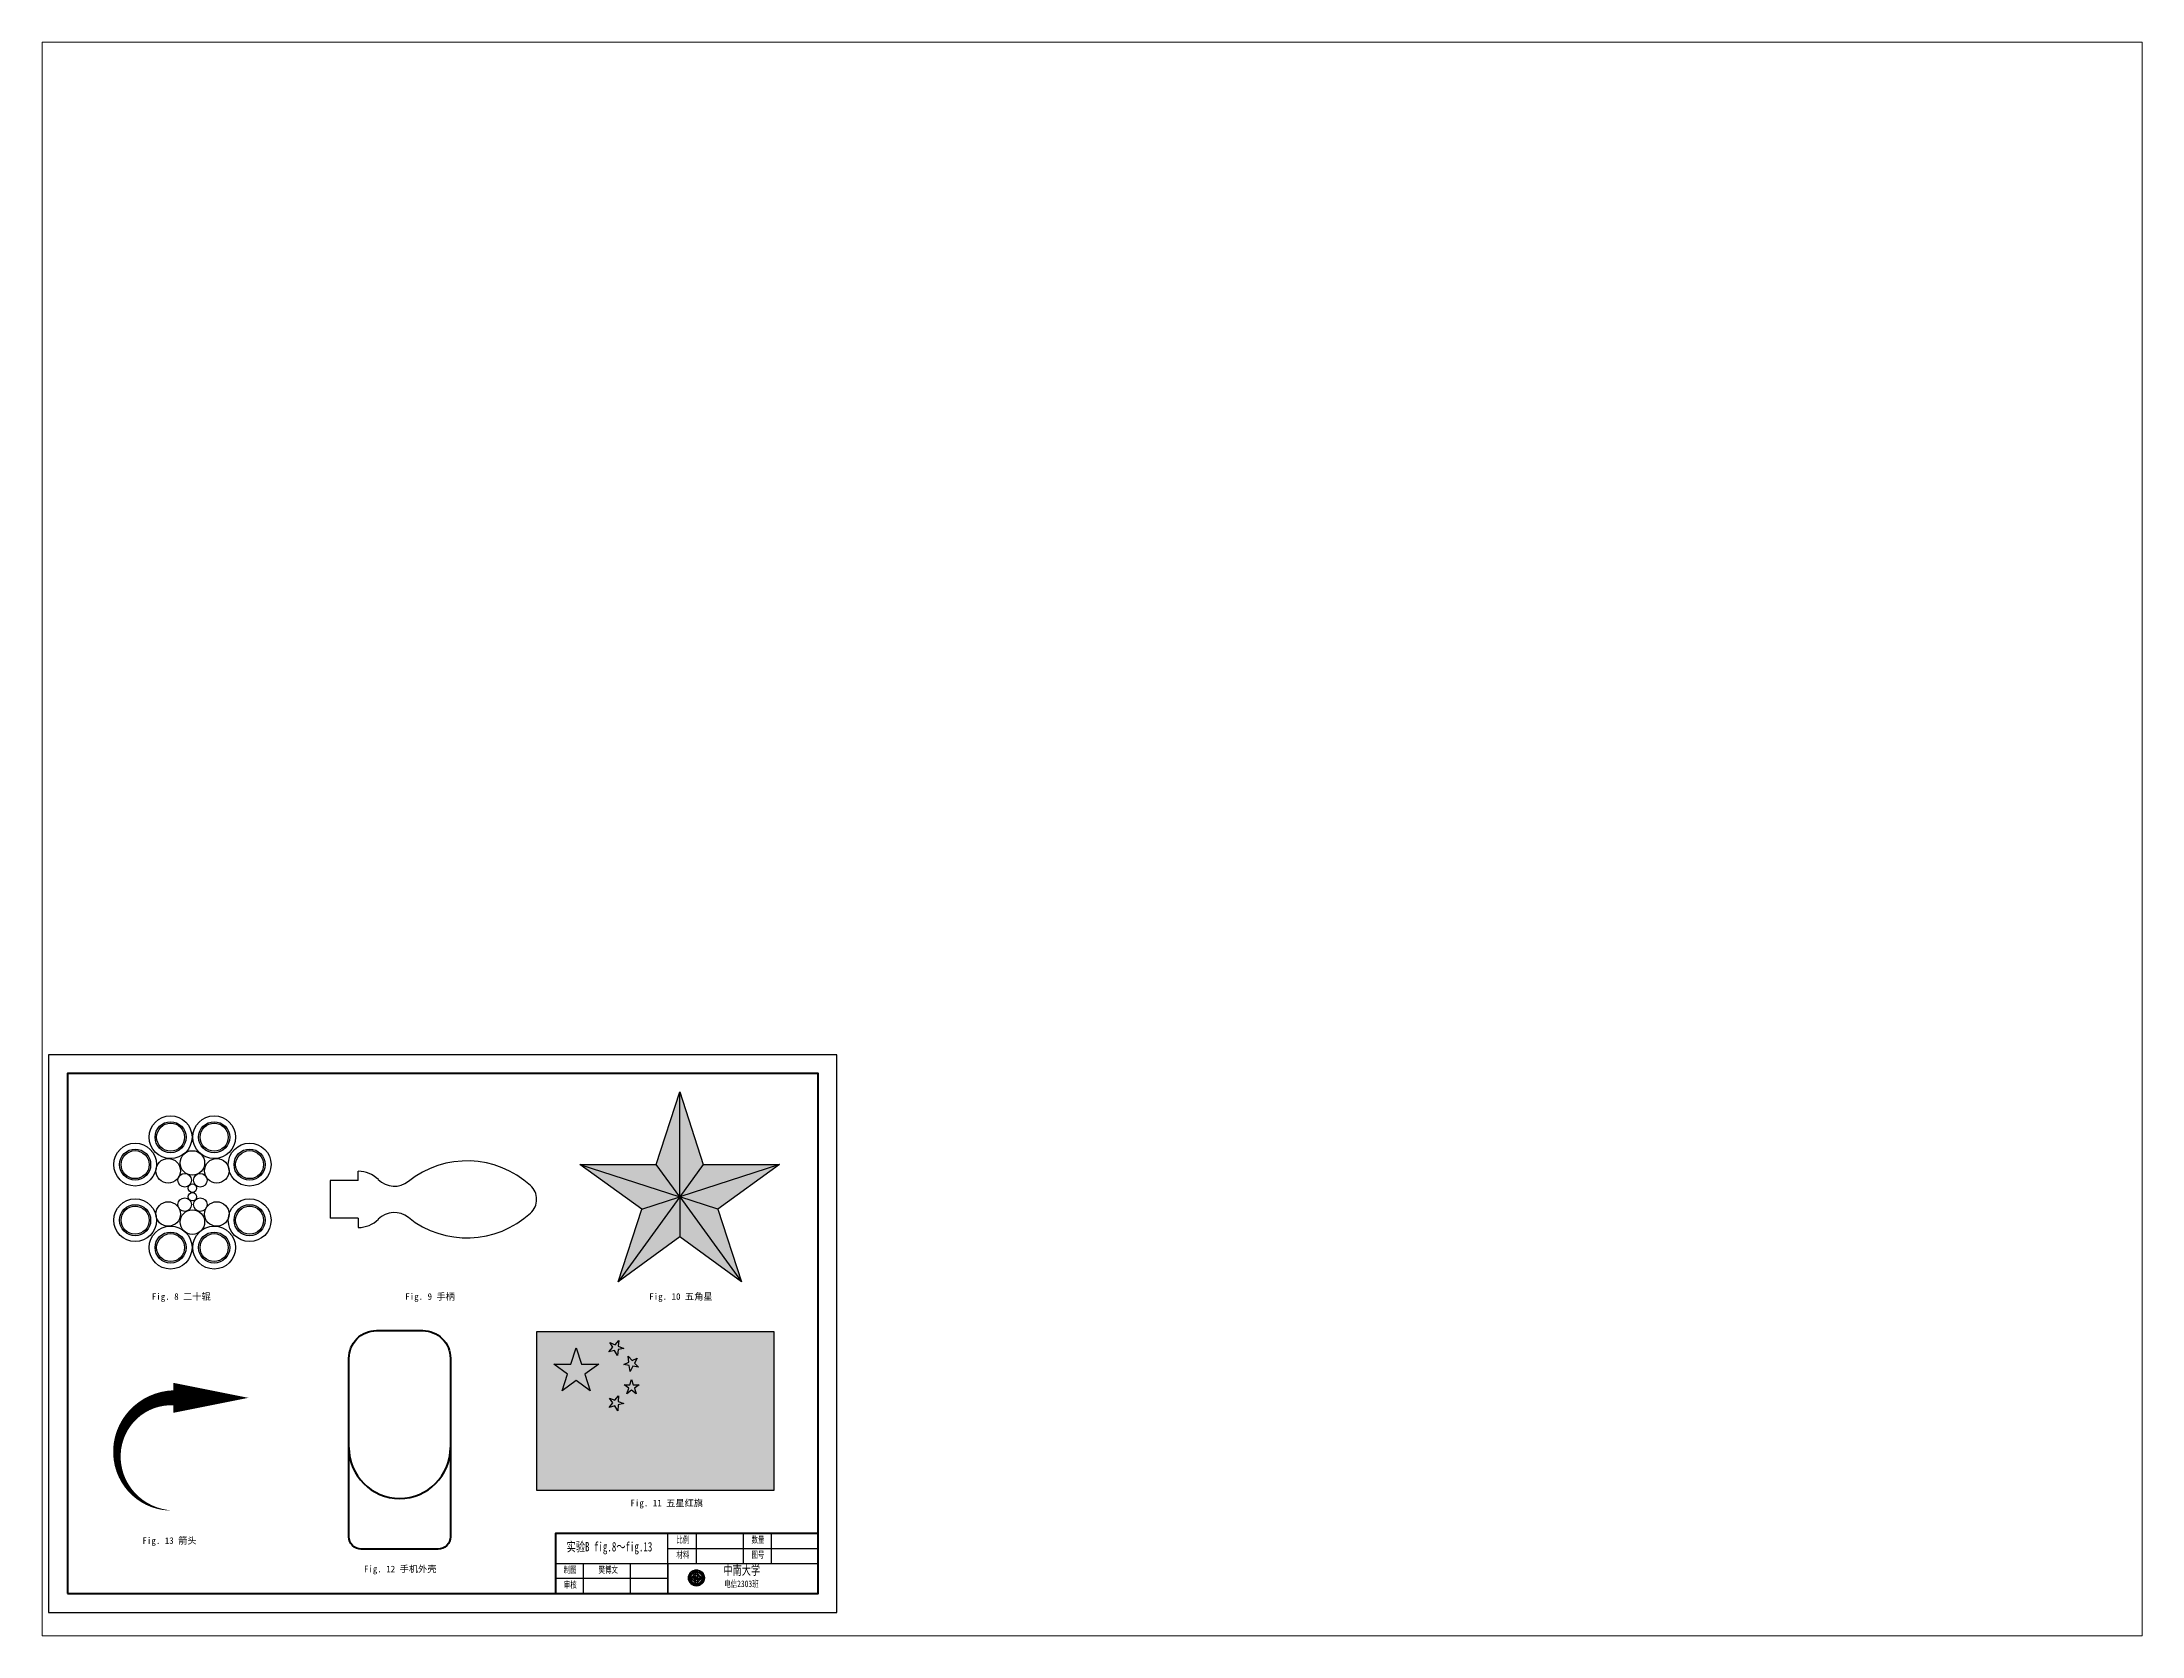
# Paper-space layout '布局2' of a CAD drawing. Header units: millimetres. Extents: x 26 to 231, y 20 to 176.
# The model-space entities are those that its viewports show. They can reach past a viewport. Long polylines and large blocks are cut down to what shows.
import ezdxf

# ---------------------------------------------------------------- set-up
doc = ezdxf.new("R2010")
doc.units = ezdxf.units.MM
doc.layers.add('layer 1', color=7, linetype='Continuous')
doc.styles.add('Annotative', font='simfang.ttf', dxfattribs={"width": 0.7})
doc.styles.add('大字', font='simfang.ttf', dxfattribs={"width": 0.7})

psp = doc.layouts.new('布局2')

msp = doc.modelspace()

# ---------------------------------------------------------------- texts
at = {"attachment_point": 1, "style": 'Annotative'}
for s, insert, char_height in [('{\\W1;Fig. 8 二十辊}', (55, 170), 3.5), ('{\\W1;Fig. 9 手柄}', (190, 170), 3.5), ('{\\W1;Fig. 10 五角星}', (320, 170), 3.5), ('{\\W1;Fig. 11 五星红旗 }', (310, 60), 3.5), ('{\\W1;Fig. 13 箭头}', (50, 40), 3.5), ('比例', (334.5, 40.5), 3.5), ('数量', (374.5, 40.5), 3.5), ('{\\W1;Fig. 12 手机外壳}', (168, 24.9), 3.5), ('樊博文', (293, 24.5), 3.5), ('材料', (334.5, 32.5), 3.5), ('中南大学', (359.5, 25), 5), ('图号', (374.5, 32.5), 3.5), ('审核', (274.5, 16.5), 3.5), ('电信2303班', (360, 17), 3.5)]:
    msp.add_mtext(s, dxfattribs=dict(at, insert=insert, char_height=char_height))
at = {"attachment_point": 1}
for s, width, insert, char_height, style in [('实验B fig.8～fig.13', 56.547, (276, 37.5), 5, '大字'), ('制图', 7.362, (274.5, 24.5), 3.5, 'Annotative')]:
    msp.add_mtext_dynamic_manual_height_columns(s, width=width, gutter_width=12.5, heights=[0], dxfattribs=dict(at, insert=insert, char_height=char_height, style=style))

# ---------------------------------------------------------------- blocks, each defined once
blk = doc.blocks.new('csu')
at = {"layer": 'layer 1', "color": 144}
for points, knots in [([(0.14383, 5.62693), (-2.20662, 5.62693), (-4.11262, 3.72125), (-4.11262, 1.37269), (-4.11262, -0.97805), (-2.20662, -2.88385), (0.14392, -2.88385), (2.49494, -2.88385), (4.4006, -0.97805), (4.4006, 1.37269), (4.4006, 3.72125), (2.49494, 5.62693), (0.14383, 5.62693)], [0, 0, 0, 0, 0.25, 0.25, 0.25, 0.5, 0.5, 0.5, 0.75, 0.75, 0.75, 1, 1, 1, 1]), ([(0.14411, -2.78466), (-2.15187, -2.78466), (-4.0134, -0.92341), (-4.0134, 1.37269), (-4.0134, 3.66647), (-2.15187, 5.52761), (0.14411, 5.52761), (2.44019, 5.52761), (4.30159, 3.66647), (4.30159, 1.37269), (4.30159, -0.92341), (2.44019, -2.78466), (0.14411, -2.78466)], [0, 0, 0, 0, 0.25, 0.25, 0.25, 0.5, 0.5, 0.5, 0.75, 0.75, 0.75, 1, 1, 1, 1]), ([(0.1439, 5.48444), (-2.12805, 5.48444), (-3.97032, 3.64337), (-3.97032, 1.37304), (-3.97032, -0.89935), (-2.12805, -2.74144), (0.1439, -2.74144), (2.41653, -2.74144), (4.25855, -0.89935), (4.25855, 1.37304), (4.25855, 3.64337), (2.41653, 5.48444), (0.1439, 5.48444)], [0, 0, 0, 0, 0.25, 0.25, 0.25, 0.5, 0.5, 0.5, 0.75, 0.75, 0.75, 1, 1, 1, 1]), ([(0.1439, -2.71488), (-2.1134, -2.71488), (-3.9437, -0.88466), (-3.9437, 1.373), (-3.9437, 3.62865), (-2.1134, 5.45784), (0.1439, 5.45784), (2.4019, 5.45784), (4.23192, 3.62865), (4.23192, 1.373), (4.23192, -0.88466), (2.4019, -2.71488), (0.1439, -2.71488)], [0, 0, 0, 0, 0.25, 0.25, 0.25, 0.5, 0.5, 0.5, 0.75, 0.75, 0.75, 1, 1, 1, 1]), ([(-3.24495, 1.33556), (-3.24495, 1.33556), (-3.7254, 1.35725), (-3.7254, 1.35725), (-3.7254, 1.35725), (-3.72115, 1.45161), (-3.72115, 1.45161), (-3.72115, 1.45161), (-3.39143, 1.63378), (-3.39143, 1.63378), (-3.39143, 1.63378), (-3.71227, 1.64828), (-3.71227, 1.64828), (-3.71227, 1.64828), (-3.7082, 1.73838), (-3.7082, 1.73838), (-3.7082, 1.73838), (-3.22775, 1.71669), (-3.22775, 1.71669), (-3.22775, 1.71669), (-3.23216, 1.61937), (-3.23216, 1.61937), (-3.23216, 1.61937), (-3.55419, 1.43982), (-3.55419, 1.43982), (-3.55419, 1.43982), (-3.24088, 1.4257), (-3.24088, 1.4257), (-3.24088, 1.4257), (-3.24495, 1.33556), (-3.24495, 1.33556)], [0, 0, 0, 0, 0.1, 0.1, 0.1, 0.2, 0.2, 0.2, 0.3, 0.3, 0.3, 0.4, 0.4, 0.4, 0.5, 0.5, 0.5, 0.6, 0.6, 0.6, 0.7, 0.7, 0.7, 0.8, 0.8, 0.8, 0.9, 0.9, 0.9, 1, 1, 1, 1]), ([(-3.19166, 0.781), (-3.19166, 0.781), (-3.66921, 0.72134), (-3.66921, 0.72134), (-3.66921, 0.72134), (-3.71343, 1.07545), (-3.71343, 1.07545), (-3.71343, 1.07545), (-3.63267, 1.08553), (-3.63267, 1.08553), (-3.63267, 1.08553), (-3.60048, 0.82789), (-3.60048, 0.82789), (-3.60048, 0.82789), (-3.49459, 0.84108), (-3.49459, 0.84108), (-3.49459, 0.84108), (-3.52454, 1.08082), (-3.52454, 1.08082), (-3.52454, 1.08082), (-3.44409, 1.09088), (-3.44409, 1.09088), (-3.44409, 1.09088), (-3.41414, 0.85114), (-3.41414, 0.85114), (-3.41414, 0.85114), (-3.28416, 0.86736), (-3.28416, 0.86736), (-3.28416, 0.86736), (-3.31748, 1.13417), (-3.31748, 1.13417), (-3.31748, 1.13417), (-3.23704, 1.14423), (-3.23704, 1.14423), (-3.23704, 1.14423), (-3.19166, 0.781), (-3.19166, 0.781)], [0, 0, 0, 0, 0.0833333333, 0.0833333333, 0.0833333333, 0.1666666667, 0.1666666667, 0.1666666667, 0.25, 0.25, 0.25, 0.3333333333, 0.3333333333, 0.3333333333, 0.4166666667, 0.4166666667, 0.4166666667, 0.5, 0.5, 0.5, 0.5833333333, 0.5833333333, 0.5833333333, 0.6666666667, 0.6666666667, 0.6666666667, 0.75, 0.75, 0.75, 0.8333333333, 0.8333333333, 0.8333333333, 0.9166666667, 0.9166666667, 0.9166666667, 1, 1, 1, 1]), ([(-3.17566, 2.03141), (-3.17566, 2.03141), (-3.56669, 2.11498), (-3.56669, 2.11498), (-3.56669, 2.11498), (-3.59654, 1.97528), (-3.59654, 1.97528), (-3.59654, 1.97528), (-3.67617, 1.99235), (-3.67617, 1.99235), (-3.67617, 1.99235), (-3.59623, 2.36635), (-3.59623, 2.36635), (-3.59623, 2.36635), (-3.5166, 2.34935), (-3.5166, 2.34935), (-3.5166, 2.34935), (-3.54641, 2.21003), (-3.54641, 2.21003), (-3.54641, 2.21003), (-3.15534, 2.12646), (-3.15534, 2.12646), (-3.15534, 2.12646), (-3.17566, 2.03141), (-3.17566, 2.03141)], [0, 0, 0, 0, 0.125, 0.125, 0.125, 0.25, 0.25, 0.25, 0.375, 0.375, 0.375, 0.5, 0.5, 0.5, 0.625, 0.625, 0.625, 0.75, 0.75, 0.75, 0.875, 0.875, 0.875, 1, 1, 1, 1]), ([(-3.29701, 0.45144), (-3.29701, 0.45144), (-3.29558, 0.55024), (-3.29558, 0.55024), (-3.24116, 0.55154), (-3.19691, 0.53979), (-3.16285, 0.51498), (-3.12877, 0.4902), (-3.10427, 0.45307), (-3.0894, 0.40365), (-3.07099, 0.34249), (-3.07677, 0.28596), (-3.10671, 0.23401), (-3.13662, 0.18207), (-3.18785, 0.14523), (-3.26029, 0.12341), (-3.33692, 0.10034), (-3.4024, 0.10222), (-3.45674, 0.12901), (-3.51103, 0.15581), (-3.54792, 0.20148), (-3.56732, 0.26598), (-3.58426, 0.32227), (-3.58142, 0.37309), (-3.55869, 0.41828), (-3.54529, 0.44516), (-3.52175, 0.46935), (-3.48806, 0.49092), (-3.48806, 0.49092), (-3.43837, 0.4055), (-3.43837, 0.4055), (-3.46059, 0.39288), (-3.47603, 0.37584), (-3.48466, 0.3544), (-3.49325, 0.33296), (-3.49385, 0.3099), (-3.48644, 0.2852), (-3.47616, 0.25105), (-3.45559, 0.22707), (-3.42468, 0.21317), (-3.39377, 0.19926), (-3.3509, 0.20057), (-3.29605, 0.21711), (-3.23782, 0.23464), (-3.19951, 0.25758), (-3.18109, 0.28596), (-3.16268, 0.31433), (-3.15853, 0.34528), (-3.1686, 0.37878), (-3.17603, 0.40346), (-3.19028, 0.42238), (-3.21138, 0.43547), (-3.23241, 0.44853), (-3.26098, 0.45388), (-3.29701, 0.45144)], [0, 0, 0, 0, 0.0555555556, 0.0555555556, 0.0555555556, 0.1111111111, 0.1111111111, 0.1111111111, 0.1666666667, 0.1666666667, 0.1666666667, 0.2222222222, 0.2222222222, 0.2222222222, 0.2777777778, 0.2777777778, 0.2777777778, 0.3333333333, 0.3333333333, 0.3333333333, 0.3888888889, 0.3888888889, 0.3888888889, 0.4444444444, 0.4444444444, 0.4444444444, 0.5, 0.5, 0.5, 0.5555555556, 0.5555555556, 0.5555555556, 0.6111111111, 0.6111111111, 0.6111111111, 0.6666666667, 0.6666666667, 0.6666666667, 0.7222222222, 0.7222222222, 0.7222222222, 0.7777777778, 0.7777777778, 0.7777777778, 0.8333333333, 0.8333333333, 0.8333333333, 0.8888888889, 0.8888888889, 0.8888888889, 0.9444444444, 0.9444444444, 0.9444444444, 1, 1, 1, 1]), ([(-3.07621, 2.42954), (-3.07621, 2.42954), (-3.52366, 2.60597), (-3.52366, 2.60597), (-3.52366, 2.60597), (-3.44868, 2.79613), (-3.44868, 2.79613), (-3.42981, 2.84394), (-3.41208, 2.87711), (-3.39552, 2.89561), (-3.37895, 2.91412), (-3.3578, 2.92582), (-3.33214, 2.93077), (-3.30642, 2.93568), (-3.28035, 2.93294), (-3.25392, 2.9225), (-3.22035, 2.90925), (-3.1965, 2.88844), (-3.18241, 2.8601), (-3.16831, 2.83171), (-3.16618, 2.79675), (-3.17597, 2.75525), (-3.15688, 2.77028), (-3.138, 2.78148), (-3.11934, 2.78883), (-3.10071, 2.79619), (-3.06974, 2.80379), (-3.02643, 2.81162), (-3.02643, 2.81162), (-2.9176, 2.83185), (-2.9176, 2.83185), (-2.9176, 2.83185), (-2.9602, 2.7238), (-2.9602, 2.7238), (-2.9602, 2.7238), (-3.08333, 2.69688), (-3.08333, 2.69688), (-3.12728, 2.6874), (-3.15543, 2.68017), (-3.16787, 2.67518), (-3.18028, 2.67019), (-3.19006, 2.66359), (-3.19719, 2.65537), (-3.20431, 2.64715), (-3.21197, 2.63264), (-3.22016, 2.6119), (-3.22016, 2.6119), (-3.22738, 2.59356), (-3.22738, 2.59356), (-3.22738, 2.59356), (-3.04061, 2.51993), (-3.04061, 2.51993), (-3.04061, 2.51993), (-3.07621, 2.42954), (-3.07621, 2.42954)], [0, 0, 0, 0, 0.0555555556, 0.0555555556, 0.0555555556, 0.1111111111, 0.1111111111, 0.1111111111, 0.1666666667, 0.1666666667, 0.1666666667, 0.2222222222, 0.2222222222, 0.2222222222, 0.2777777778, 0.2777777778, 0.2777777778, 0.3333333333, 0.3333333333, 0.3333333333, 0.3888888889, 0.3888888889, 0.3888888889, 0.4444444444, 0.4444444444, 0.4444444444, 0.5, 0.5, 0.5, 0.5555555556, 0.5555555556, 0.5555555556, 0.6111111111, 0.6111111111, 0.6111111111, 0.6666666667, 0.6666666667, 0.6666666667, 0.7222222222, 0.7222222222, 0.7222222222, 0.7777777778, 0.7777777778, 0.7777777778, 0.8333333333, 0.8333333333, 0.8333333333, 0.8888888889, 0.8888888889, 0.8888888889, 0.9444444444, 0.9444444444, 0.9444444444, 1, 1, 1, 1]), ([(-3.2988, 2.62174), (-3.2988, 2.62174), (-3.27245, 2.68859), (-3.27245, 2.68859), (-3.25535, 2.73189), (-3.24651, 2.75968), (-3.24592, 2.77192), (-3.24532, 2.78414), (-3.24832, 2.7951), (-3.25488, 2.80473), (-3.26141, 2.81437), (-3.27138, 2.82182), (-3.28483, 2.82711), (-3.29988, 2.83306), (-3.31361, 2.83382), (-3.32605, 2.82943), (-3.33848, 2.82505), (-3.3488, 2.81602), (-3.35702, 2.80232), (-3.36093, 2.79541), (-3.37008, 2.7736), (-3.38455, 2.73701), (-3.38455, 2.73701), (-3.41234, 2.66647), (-3.41234, 2.66647), (-3.41234, 2.66647), (-3.2988, 2.62174), (-3.2988, 2.62174)], [0, 0, 0, 0, 0.1111111111, 0.1111111111, 0.1111111111, 0.2222222222, 0.2222222222, 0.2222222222, 0.3333333333, 0.3333333333, 0.3333333333, 0.4444444444, 0.4444444444, 0.4444444444, 0.5555555556, 0.5555555556, 0.5555555556, 0.6666666667, 0.6666666667, 0.6666666667, 0.7777777778, 0.7777777778, 0.7777777778, 0.8888888889, 0.8888888889, 0.8888888889, 1, 1, 1, 1]), ([(-2.6151, 3.344), (-2.6151, 3.344), (-2.67042, 3.25386), (-2.67042, 3.25386), (-2.67042, 3.25386), (-2.78562, 3.27524), (-2.78562, 3.27524), (-2.78562, 3.27524), (-2.88628, 3.11118), (-2.88628, 3.11118), (-2.88628, 3.11118), (-2.81384, 3.02012), (-2.81384, 3.02012), (-2.81384, 3.02012), (-2.86779, 2.93222), (-2.86779, 2.93222), (-2.86779, 2.93222), (-3.18006, 3.34391), (-3.18006, 3.34391), (-3.18006, 3.34391), (-3.12631, 3.43152), (-3.12631, 3.43152), (-3.12631, 3.43152), (-2.6151, 3.344), (-2.6151, 3.344)], [0, 0, 0, 0, 0.125, 0.125, 0.125, 0.25, 0.25, 0.25, 0.375, 0.375, 0.375, 0.5, 0.5, 0.5, 0.625, 0.625, 0.625, 0.75, 0.75, 0.75, 0.875, 0.875, 0.875, 1, 1, 1, 1]), ([(0.14392, 4.65799), (-1.67147, 4.65799), (-3.14359, 3.18687), (-3.14359, 1.37272), (-3.14359, -0.44305), (-1.67147, -1.91501), (0.14392, -1.91501), (1.95992, -1.91501), (3.43181, -0.44305), (3.43181, 1.37272), (3.43181, 3.18687), (1.95992, 4.65799), (0.14392, 4.65799)], [0, 0, 0, 0, 0.25, 0.25, 0.25, 0.5, 0.5, 0.5, 0.75, 0.75, 0.75, 1, 1, 1, 1]), ([(0.14392, -1.86813), (-1.64563, -1.86813), (-3.09671, -0.41718), (-3.09671, 1.37269), (-3.09671, 3.16096), (-1.64563, 4.61113), (0.14392, 4.61113), (1.93407, 4.61113), (3.38494, 3.16096), (3.38494, 1.37269), (3.38494, -0.41718), (1.93407, -1.86813), (0.14392, -1.86813)], [0, 0, 0, 0, 0.25, 0.25, 0.25, 0.5, 0.5, 0.5, 0.75, 0.75, 0.75, 1, 1, 1, 1]), ([(-2.87106, 3.29107), (-2.87106, 3.29107), (-3.05805, 3.32797), (-3.05805, 3.32797), (-3.05805, 3.32797), (-2.93979, 3.17912), (-2.93979, 3.17912), (-2.93979, 3.17912), (-2.87106, 3.29107), (-2.87106, 3.29107)], [0, 0, 0, 0, 0.3333333333, 0.3333333333, 0.3333333333, 0.6666666667, 0.6666666667, 0.6666666667, 1, 1, 1, 1]), ([(0.14392, 4.56195), (-1.61844, 4.56195), (-3.04752, 3.13382), (-3.04752, 1.37269), (-3.04752, -0.38999), (-1.61844, -1.81894), (0.14392, -1.81894), (1.90685, -1.81894), (3.33574, -0.38999), (3.33574, 1.37269), (3.33574, 3.13382), (1.90685, 4.56195), (0.14392, 4.56195)], [0, 0, 0, 0, 0.25, 0.25, 0.25, 0.5, 0.5, 0.5, 0.75, 0.75, 0.75, 1, 1, 1, 1]), ([(-2.51374, 3.47045), (-2.51374, 3.47045), (-2.87437, 3.78273), (-2.87437, 3.78273), (-2.87437, 3.78273), (-2.81081, 3.85613), (-2.81081, 3.85613), (-2.81081, 3.85613), (-2.51143, 3.59693), (-2.51143, 3.59693), (-2.51143, 3.59693), (-2.35335, 3.77944), (-2.35335, 3.77944), (-2.35335, 3.77944), (-2.29207, 3.7264), (-2.29207, 3.7264), (-2.29207, 3.7264), (-2.51374, 3.47045), (-2.51374, 3.47045)], [0, 0, 0, 0, 0.1666666667, 0.1666666667, 0.1666666667, 0.3333333333, 0.3333333333, 0.3333333333, 0.5, 0.5, 0.5, 0.6666666667, 0.6666666667, 0.6666666667, 0.8333333333, 0.8333333333, 0.8333333333, 1, 1, 1, 1]), ([(-2.43871, 0.96161), (-2.7905, 1.31309), (-2.4072, 1.75298), (-2.4072, 1.75298), (-2.4072, 1.75298), (-1.70007, 2.45558), (-1.70007, 2.45558), (-1.70007, 2.45558), (-0.90999, 1.6655), (-0.90999, 1.6655), (-0.90999, 1.6655), (-1.08807, 1.48745), (-1.08807, 1.48745), (-1.08807, 1.48745), (-1.49477, 1.89408), (-1.49477, 1.89408), (-1.49477, 1.89408), (-1.7257, 1.66341), (-1.7257, 1.66341), (-1.7257, 1.66341), (-2.05077, 1.3581), (-1.76814, 1.07601), (-1.76814, 1.07601), (-1.35182, 0.65974), (-1.35182, 0.65974), (-1.35182, 0.65974), (-0.64506, 1.36634), (-0.64506, 1.36634), (-0.64506, 1.36634), (-0.25817, 0.9799), (-0.25817, 0.9799), (-0.25817, 0.9799), (-1.35769, -0.11927), (-1.35769, -0.11927), (-1.35769, -0.11927), (-2.43871, 0.96161), (-2.43871, 0.96161)], [0, 0, 0, 0, 0.0833333333, 0.0833333333, 0.0833333333, 0.1666666667, 0.1666666667, 0.1666666667, 0.25, 0.25, 0.25, 0.3333333333, 0.3333333333, 0.3333333333, 0.4166666667, 0.4166666667, 0.4166666667, 0.5, 0.5, 0.5, 0.5833333333, 0.5833333333, 0.5833333333, 0.6666666667, 0.6666666667, 0.6666666667, 0.75, 0.75, 0.75, 0.8333333333, 0.8333333333, 0.8333333333, 0.9166666667, 0.9166666667, 0.9166666667, 1, 1, 1, 1]), ([(-1.81211, 4.32905), (-1.81211, 4.32905), (-1.73508, 4.38461), (-1.73508, 4.38461), (-1.71417, 4.36003), (-1.69245, 4.34575), (-1.66991, 4.34164), (-1.64738, 4.33754), (-1.62335, 4.34294), (-1.59781, 4.35782), (-1.57078, 4.37362), (-1.55378, 4.39119), (-1.54671, 4.41064), (-1.53968, 4.43005), (-1.54061, 4.44741), (-1.54956, 4.46275), (-1.55531, 4.47257), (-1.56306, 4.47928), (-1.57284, 4.4828), (-1.58265, 4.48637), (-1.59622, 4.48646), (-1.61353, 4.48321), (-1.62534, 4.48088), (-1.65129, 4.47388), (-1.69132, 4.46217), (-1.74286, 4.4471), (-1.78242, 4.44236), (-1.81006, 4.44802), (-1.8489, 4.45603), (-1.87797, 4.47648), (-1.89713, 4.50938), (-1.90946, 4.53056), (-1.91503, 4.55387), (-1.91378, 4.57928), (-1.9125, 4.60476), (-1.90338, 4.62889), (-1.88643, 4.65171), (-1.86943, 4.67451), (-1.84496, 4.69523), (-1.81302, 4.71386), (-1.76086, 4.74428), (-1.71488, 4.75574), (-1.67519, 4.74827), (-1.63547, 4.74075), (-1.60382, 4.71828), (-1.58022, 4.68088), (-1.58022, 4.68088), (-1.662, 4.62824), (-1.662, 4.62824), (-1.67807, 4.64752), (-1.69473, 4.6584), (-1.71201, 4.66084), (-1.7293, 4.66334), (-1.74973, 4.65765), (-1.77336, 4.64388), (-1.79777, 4.62967), (-1.81393, 4.61352), (-1.82189, 4.59544), (-1.82702, 4.58384), (-1.82646, 4.57261), (-1.82018, 4.56187), (-1.81443, 4.55203), (-1.80539, 4.54602), (-1.79299, 4.5439), (-1.77721, 4.54117), (-1.74611, 4.5469), (-1.69963, 4.56106), (-1.65316, 4.57525), (-1.61715, 4.58289), (-1.59156, 4.58398), (-1.566, 4.5851), (-1.54247, 4.57997), (-1.52099, 4.56856), (-1.49949, 4.55714), (-1.48111, 4.53828), (-1.46577, 4.512), (-1.45189, 4.48818), (-1.44549, 4.462), (-1.44658, 4.43349), (-1.4477, 4.40495), (-1.45742, 4.37858), (-1.47571, 4.35434), (-1.49402, 4.33013), (-1.52125, 4.30747), (-1.55734, 4.28645), (-1.6099, 4.25578), (-1.65735, 4.24441), (-1.6997, 4.25228), (-1.74204, 4.26014), (-1.77948, 4.28572), (-1.81211, 4.32905)], [0, 0, 0, 0, 0.0333333333, 0.0333333333, 0.0333333333, 0.0666666667, 0.0666666667, 0.0666666667, 0.1, 0.1, 0.1, 0.1333333333, 0.1333333333, 0.1333333333, 0.1666666667, 0.1666666667, 0.1666666667, 0.2, 0.2, 0.2, 0.2333333333, 0.2333333333, 0.2333333333, 0.2666666667, 0.2666666667, 0.2666666667, 0.3, 0.3, 0.3, 0.3333333333, 0.3333333333, 0.3333333333, 0.3666666667, 0.3666666667, 0.3666666667, 0.4, 0.4, 0.4, 0.4333333333, 0.4333333333, 0.4333333333, 0.4666666667, 0.4666666667, 0.4666666667, 0.5, 0.5, 0.5, 0.5333333333, 0.5333333333, 0.5333333333, 0.5666666667, 0.5666666667, 0.5666666667, 0.6, 0.6, 0.6, 0.6333333333, 0.6333333333, 0.6333333333, 0.6666666667, 0.6666666667, 0.6666666667, 0.7, 0.7, 0.7, 0.7333333333, 0.7333333333, 0.7333333333, 0.7666666667, 0.7666666667, 0.7666666667, 0.8, 0.8, 0.8, 0.8333333333, 0.8333333333, 0.8333333333, 0.8666666667, 0.8666666667, 0.8666666667, 0.9, 0.9, 0.9, 0.9333333333, 0.9333333333, 0.9333333333, 0.9666666667, 0.9666666667, 0.9666666667, 1, 1, 1, 1]), ([(0.50199, -1.2145), (0.15112, -1.56585), (-0.25733, -1.19544), (-0.25733, -1.19544), (-0.25733, -1.19544), (-1.15602, -0.27448), (-1.15602, -0.27448), (-1.15602, -0.27448), (-0.06191, 0.80951), (-0.06191, 0.80951), (-0.06191, 0.80951), (0.11814, 0.62943), (0.11814, 0.62943), (0.11814, 0.62943), (-0.58846, -0.07714), (-0.58846, -0.07714), (-0.58846, -0.07714), (-0.14298, -0.52125), (-0.14298, -0.52125), (-0.14298, -0.52125), (0.12677, -0.84771), (0.40876, -0.56544), (0.40876, -0.56544), (1.04745, 0.07325), (1.04745, 0.07325), (1.04745, 0.07325), (-1.52224, 2.63963), (-1.52224, 2.63963), (-1.52224, 2.63963), (-0.23583, 3.92539), (-0.23583, 3.92539), (0.11654, 4.27789), (0.52378, 3.90892), (0.52378, 3.90892), (0.52378, 3.90892), (1.61626, 2.81961), (1.61626, 2.81961), (1.61626, 2.81961), (0.49614, 1.6995), (0.49614, 1.6995), (0.49614, 1.6995), (0.32013, 1.87549), (0.32013, 1.87549), (0.32013, 1.87549), (1.05251, 2.60781), (1.05251, 2.60781), (1.05251, 2.60781), (0.41651, 3.24343), (0.41651, 3.24343), (0.41651, 3.24343), (0.13842, 3.55964), (-0.14461, 3.27661), (-0.14461, 3.27661), (-0.79257, 2.62919), (-0.79257, 2.62919), (-0.79257, 2.62919), (1.77684, 0.06056), (1.77684, 0.06056), (1.77684, 0.06056), (0.50199, -1.2145), (0.50199, -1.2145)], [0, 0, 0, 0, 0.05, 0.05, 0.05, 0.1, 0.1, 0.1, 0.15, 0.15, 0.15, 0.2, 0.2, 0.2, 0.25, 0.25, 0.25, 0.3, 0.3, 0.3, 0.35, 0.35, 0.35, 0.4, 0.4, 0.4, 0.45, 0.45, 0.45, 0.5, 0.5, 0.5, 0.55, 0.55, 0.55, 0.6, 0.6, 0.6, 0.65, 0.65, 0.65, 0.7, 0.7, 0.7, 0.75, 0.75, 0.75, 0.8, 0.8, 0.8, 0.85, 0.85, 0.85, 0.9, 0.9, 0.9, 0.95, 0.95, 0.95, 1, 1, 1, 1]), ([(-1.32423, 4.68947), (-1.34107, 4.73544), (-1.34832, 4.77656), (-1.34601, 4.81279), (-1.34417, 4.83952), (-1.33772, 4.8653), (-1.32669, 4.89008), (-1.31563, 4.91486), (-1.30113, 4.93552), (-1.28325, 4.9521), (-1.2595, 4.97432), (-1.22924, 4.99214), (-1.19249, 5.0056), (-1.12598, 5.02998), (-1.06523, 5.02889), (-1.01016, 5.00228), (-0.95512, 4.97564), (-0.91415, 4.92559), (-0.88721, 4.85209), (-0.86052, 4.77924), (-0.85942, 4.71499), (-0.88393, 4.65929), (-0.90846, 4.60361), (-0.95387, 4.56362), (-1.02016, 4.53931), (-1.08729, 4.51472), (-1.14818, 4.51563), (-1.2028, 4.54206), (-1.2574, 4.56849), (-1.29787, 4.61763), (-1.32423, 4.68947)], [0, 0, 0, 0, 0.1, 0.1, 0.1, 0.2, 0.2, 0.2, 0.3, 0.3, 0.3, 0.4, 0.4, 0.4, 0.5, 0.5, 0.5, 0.6, 0.6, 0.6, 0.7, 0.7, 0.7, 0.8, 0.8, 0.8, 0.9, 0.9, 0.9, 1, 1, 1, 1]), ([(-1.23143, 4.72697), (-1.21272, 4.67584), (-1.18671, 4.64144), (-1.15346, 4.62372), (-1.12017, 4.60599), (-1.08536, 4.60377), (-1.04904, 4.61713), (-1.01269, 4.63041), (-0.98769, 4.65443), (-0.97396, 4.68914), (-0.96028, 4.72383), (-0.96303, 4.76735), (-0.98218, 4.8197), (-1.00116, 4.87146), (-1.02666, 4.90586), (-1.05867, 4.923), (-1.09066, 4.94013), (-1.12545, 4.9418), (-1.16302, 4.92808), (-1.20059, 4.91428), (-1.22611, 4.89032), (-1.23969, 4.85613), (-1.25321, 4.82193), (-1.25046, 4.77888), (-1.23143, 4.72697)], [0, 0, 0, 0, 0.125, 0.125, 0.125, 0.25, 0.25, 0.25, 0.375, 0.375, 0.375, 0.5, 0.5, 0.5, 0.625, 0.625, 0.625, 0.75, 0.75, 0.75, 0.875, 0.875, 0.875, 1, 1, 1, 1]), ([(-0.70757, 5.14515), (-0.70757, 5.14515), (-0.61184, 5.1617), (-0.61184, 5.1617), (-0.61184, 5.1617), (-0.56746, 4.90489), (-0.56746, 4.90489), (-0.56043, 4.86413), (-0.55465, 4.83792), (-0.5502, 4.82628), (-0.54274, 4.80757), (-0.5303, 4.79367), (-0.51286, 4.78458), (-0.49542, 4.77549), (-0.47332, 4.77329), (-0.44657, 4.77791), (-0.41942, 4.7826), (-0.39988, 4.79166), (-0.388, 4.80517), (-0.37613, 4.81865), (-0.37016, 4.83372), (-0.37016, 4.85038), (-0.37016, 4.86705), (-0.37341, 4.89414), (-0.37988, 4.93166), (-0.37988, 4.93166), (-0.42522, 5.19395), (-0.42522, 5.19395), (-0.42522, 5.19395), (-0.32947, 5.21049), (-0.32947, 5.21049), (-0.32947, 5.21049), (-0.28643, 4.96145), (-0.28643, 4.96145), (-0.27662, 4.90452), (-0.27225, 4.86384), (-0.27333, 4.83946), (-0.27446, 4.81507), (-0.28059, 4.79357), (-0.29169, 4.775), (-0.30281, 4.75641), (-0.31918, 4.74033), (-0.34081, 4.72672), (-0.36244, 4.71309), (-0.392, 4.70304), (-0.4295, 4.69654), (-0.47479, 4.68873), (-0.51004, 4.68802), (-0.53524, 4.69445), (-0.56046, 4.70082), (-0.58127, 4.71123), (-0.59774, 4.72557), (-0.61421, 4.73997), (-0.62622, 4.75594), (-0.63368, 4.77352), (-0.64462, 4.79962), (-0.65468, 4.83919), (-0.66385, 4.89224), (-0.66385, 4.89224), (-0.70757, 5.14515), (-0.70757, 5.14515)], [0, 0, 0, 0, 0.05, 0.05, 0.05, 0.1, 0.1, 0.1, 0.15, 0.15, 0.15, 0.2, 0.2, 0.2, 0.25, 0.25, 0.25, 0.3, 0.3, 0.3, 0.35, 0.35, 0.35, 0.4, 0.4, 0.4, 0.45, 0.45, 0.45, 0.5, 0.5, 0.5, 0.55, 0.55, 0.55, 0.6, 0.6, 0.6, 0.65, 0.65, 0.65, 0.7, 0.7, 0.7, 0.75, 0.75, 0.75, 0.8, 0.8, 0.8, 0.85, 0.85, 0.85, 0.9, 0.9, 0.9, 0.95, 0.95, 0.95, 1, 1, 1, 1]), ([(0.06982, 4.75372), (0.06982, 4.75372), (0.0663, 5.15324), (0.0663, 5.15324), (0.0663, 5.15324), (-0.07641, 5.152), (-0.07641, 5.152), (-0.07641, 5.152), (-0.07713, 5.23332), (-0.07713, 5.23332), (-0.07713, 5.23332), (0.30504, 5.23668), (0.30504, 5.23668), (0.30504, 5.23668), (0.30575, 5.15532), (0.30575, 5.15532), (0.30575, 5.15532), (0.1634, 5.15409), (0.1634, 5.15409), (0.1634, 5.15409), (0.16689, 4.75457), (0.16689, 4.75457), (0.16689, 4.75457), (0.06982, 4.75372), (0.06982, 4.75372)], [0, 0, 0, 0, 0.125, 0.125, 0.125, 0.25, 0.25, 0.25, 0.375, 0.375, 0.375, 0.5, 0.5, 0.5, 0.625, 0.625, 0.625, 0.75, 0.75, 0.75, 0.875, 0.875, 0.875, 1, 1, 1, 1]), ([(0.48024, 4.74338), (0.48024, 4.74338), (0.55518, 5.2189), (0.55518, 5.2189), (0.55518, 5.2189), (0.6512, 5.20374), (0.6512, 5.20374), (0.6512, 5.20374), (0.62169, 5.01662), (0.62169, 5.01662), (0.62169, 5.01662), (0.80984, 4.98692), (0.80984, 4.98692), (0.80984, 4.98692), (0.83934, 5.17411), (0.83934, 5.17411), (0.83934, 5.17411), (0.93532, 5.15895), (0.93532, 5.15895), (0.93532, 5.15895), (0.86037, 4.68344), (0.86037, 4.68344), (0.86037, 4.68344), (0.76436, 4.69857), (0.76436, 4.69857), (0.76436, 4.69857), (0.79714, 4.90647), (0.79714, 4.90647), (0.79714, 4.90647), (0.609, 4.93617), (0.609, 4.93617), (0.609, 4.93617), (0.57622, 4.72827), (0.57622, 4.72827), (0.57622, 4.72827), (0.48024, 4.74338), (0.48024, 4.74338)], [0, 0, 0, 0, 0.0833333333, 0.0833333333, 0.0833333333, 0.1666666667, 0.1666666667, 0.1666666667, 0.25, 0.25, 0.25, 0.3333333333, 0.3333333333, 0.3333333333, 0.4166666667, 0.4166666667, 0.4166666667, 0.5, 0.5, 0.5, 0.5833333333, 0.5833333333, 0.5833333333, 0.6666666667, 0.6666666667, 0.6666666667, 0.75, 0.75, 0.75, 0.8333333333, 0.8333333333, 0.8333333333, 0.9166666667, 0.9166666667, 0.9166666667, 1, 1, 1, 1]), ([(1.97229, 0.23145), (1.97229, 0.23145), (0.68817, 1.51552), (0.68817, 1.51552), (0.68817, 1.51552), (0.86618, 1.69351), (0.86618, 1.69351), (0.86618, 1.69351), (1.76365, 0.79626), (1.76365, 0.79626), (1.76365, 0.79626), (1.86701, 0.89802), (1.86701, 0.89802), (1.86701, 0.89802), (2.0974, 1.12842), (2.0974, 1.12842), (2.31058, 1.34156), (2.0062, 1.65501), (2.0062, 1.65501), (2.0062, 1.65501), (1.41142, 2.24965), (1.41142, 2.24965), (1.41142, 2.24965), (1.79743, 2.6355), (1.79743, 2.6355), (1.79743, 2.6355), (2.68277, 1.75086), (2.68277, 1.75086), (2.68277, 1.75086), (3.08137, 1.34266), (2.81569, 1.07741), (2.81569, 1.07741), (1.97229, 0.23145), (1.97229, 0.23145)], [0, 0, 0, 0, 0.0909090909, 0.0909090909, 0.0909090909, 0.1818181818, 0.1818181818, 0.1818181818, 0.2727272727, 0.2727272727, 0.2727272727, 0.3636363636, 0.3636363636, 0.3636363636, 0.4545454545, 0.4545454545, 0.4545454545, 0.5454545455, 0.5454545455, 0.5454545455, 0.6363636364, 0.6363636364, 0.6363636364, 0.7272727273, 0.7272727273, 0.7272727273, 0.8181818182, 0.8181818182, 0.8181818182, 0.9090909091, 0.9090909091, 0.9090909091, 1, 1, 1, 1]), ([(1.84556, 4.84536), (1.84556, 4.84536), (1.93051, 4.79825), (1.93051, 4.79825), (1.93051, 4.79825), (1.80412, 4.57044), (1.80412, 4.57044), (1.78405, 4.53431), (1.77211, 4.51027), (1.76827, 4.49843), (1.76237, 4.47921), (1.76337, 4.46059), (1.77124, 4.44255), (1.77915, 4.42456), (1.79497, 4.40899), (1.81868, 4.39582), (1.84278, 4.38247), (1.86366, 4.37729), (1.88137, 4.38036), (1.89906, 4.38341), (1.91314, 4.39143), (1.9236, 4.4044), (1.93404, 4.41736), (1.94852, 4.44048), (1.96698, 4.47376), (1.96698, 4.47376), (2.09602, 4.70642), (2.09602, 4.70642), (2.09602, 4.70642), (2.18097, 4.65934), (2.18097, 4.65934), (2.18097, 4.65934), (2.05843, 4.43841), (2.05843, 4.43841), (2.0304, 4.38792), (2.0083, 4.35353), (1.99214, 4.3352), (1.97598, 4.31691), (1.9578, 4.30401), (1.93747, 4.2965), (1.9172, 4.289), (1.89435, 4.28673), (1.86897, 4.28965), (1.84356, 4.29263), (1.81424, 4.30332), (1.78096, 4.32179), (1.7408, 4.34406), (1.71292, 4.36562), (1.69733, 4.38639), (1.68171, 4.4072), (1.67198, 4.42833), (1.66817, 4.44985), (1.66436, 4.47135), (1.66504, 4.49128), (1.67023, 4.50968), (1.67805, 4.53684), (1.69501, 4.57397), (1.72111, 4.621), (1.72111, 4.621), (1.84556, 4.84536), (1.84556, 4.84536)], [0, 0, 0, 0, 0.05, 0.05, 0.05, 0.1, 0.1, 0.1, 0.15, 0.15, 0.15, 0.2, 0.2, 0.2, 0.25, 0.25, 0.25, 0.3, 0.3, 0.3, 0.35, 0.35, 0.35, 0.4, 0.4, 0.4, 0.45, 0.45, 0.45, 0.5, 0.5, 0.5, 0.55, 0.55, 0.55, 0.6, 0.6, 0.6, 0.65, 0.65, 0.65, 0.7, 0.7, 0.7, 0.75, 0.75, 0.75, 0.8, 0.8, 0.8, 0.85, 0.85, 0.85, 0.9, 0.9, 0.9, 0.95, 0.95, 0.95, 1, 1, 1, 1]), ([(2.12337, 4.12049), (2.12337, 4.12049), (2.42618, 4.49431), (2.42618, 4.49431), (2.42618, 4.49431), (2.4996, 4.43483), (2.4996, 4.43483), (2.4996, 4.43483), (2.4504, 4.06126), (2.4504, 4.06126), (2.4504, 4.06126), (2.65261, 4.31089), (2.65261, 4.31089), (2.65261, 4.31089), (2.72275, 4.25409), (2.72275, 4.25409), (2.72275, 4.25409), (2.41993, 3.88027), (2.41993, 3.88027), (2.41993, 3.88027), (2.34421, 3.94163), (2.34421, 3.94163), (2.34421, 3.94163), (2.39096, 4.30745), (2.39096, 4.30745), (2.39096, 4.30745), (2.1935, 4.06367), (2.1935, 4.06367), (2.1935, 4.06367), (2.12337, 4.12049), (2.12337, 4.12049)], [0, 0, 0, 0, 0.1, 0.1, 0.1, 0.2, 0.2, 0.2, 0.3, 0.3, 0.3, 0.4, 0.4, 0.4, 0.5, 0.5, 0.5, 0.6, 0.6, 0.6, 0.7, 0.7, 0.7, 0.8, 0.8, 0.8, 0.9, 0.9, 0.9, 1, 1, 1, 1]), ([(2.56613, 3.73257), (2.56613, 3.73257), (2.91489, 4.06365), (2.91489, 4.06365), (2.91489, 4.06365), (2.98174, 3.99324), (2.98174, 3.99324), (2.98174, 3.99324), (2.63295, 3.66217), (2.63295, 3.66217), (2.63295, 3.66217), (2.56613, 3.73257), (2.56613, 3.73257)], [0, 0, 0, 0, 0.25, 0.25, 0.25, 0.5, 0.5, 0.5, 0.75, 0.75, 0.75, 1, 1, 1, 1]), ([(2.83997, 3.41504), (2.83997, 3.41504), (3.12575, 3.83847), (3.12575, 3.83847), (3.12575, 3.83847), (3.18814, 3.75358), (3.18814, 3.75358), (3.18814, 3.75358), (2.97336, 3.44467), (2.97336, 3.44467), (2.97336, 3.44467), (3.32999, 3.56059), (3.32999, 3.56059), (3.32999, 3.56059), (3.391, 3.47754), (3.391, 3.47754), (3.391, 3.47754), (2.90139, 3.3315), (2.90139, 3.3315), (2.90139, 3.3315), (2.83997, 3.41504), (2.83997, 3.41504)], [0, 0, 0, 0, 0.1428571429, 0.1428571429, 0.1428571429, 0.2857142857, 0.2857142857, 0.2857142857, 0.4285714286, 0.4285714286, 0.4285714286, 0.5714285714, 0.5714285714, 0.5714285714, 0.7142857143, 0.7142857143, 0.7142857143, 0.8571428571, 0.8571428571, 0.8571428571, 1, 1, 1, 1]), ([(3.08284, 3.05584), (3.08284, 3.05584), (3.51189, 3.27289), (3.51189, 3.27289), (3.51189, 3.27289), (3.67284, 2.95478), (3.67284, 2.95478), (3.67284, 2.95478), (3.60024, 2.91808), (3.60024, 2.91808), (3.60024, 2.91808), (3.48313, 3.14955), (3.48313, 3.14955), (3.48313, 3.14955), (3.38802, 3.10144), (3.38802, 3.10144), (3.38802, 3.10144), (3.49698, 2.88606), (3.49698, 2.88606), (3.49698, 2.88606), (3.42468, 2.84949), (3.42468, 2.84949), (3.42468, 2.84949), (3.31574, 3.06488), (3.31574, 3.06488), (3.31574, 3.06488), (3.19898, 3.00581), (3.19898, 3.00581), (3.19898, 3.00581), (3.32024, 2.76614), (3.32024, 2.76614), (3.32024, 2.76614), (3.24792, 2.72956), (3.24792, 2.72956), (3.24792, 2.72956), (3.08284, 3.05584), (3.08284, 3.05584)], [0, 0, 0, 0, 0.0833333333, 0.0833333333, 0.0833333333, 0.1666666667, 0.1666666667, 0.1666666667, 0.25, 0.25, 0.25, 0.3333333333, 0.3333333333, 0.3333333333, 0.4166666667, 0.4166666667, 0.4166666667, 0.5, 0.5, 0.5, 0.5833333333, 0.5833333333, 0.5833333333, 0.6666666667, 0.6666666667, 0.6666666667, 0.75, 0.75, 0.75, 0.8333333333, 0.8333333333, 0.8333333333, 0.9166666667, 0.9166666667, 0.9166666667, 1, 1, 1, 1]), ([(3.31955, 2.55228), (3.31955, 2.55228), (3.77966, 2.69332), (3.77966, 2.69332), (3.77966, 2.69332), (3.83961, 2.49777), (3.83961, 2.49777), (3.85467, 2.44858), (3.86148, 2.41161), (3.86007, 2.38676), (3.8586, 2.36198), (3.84939, 2.3396), (3.83239, 2.31975), (3.81535, 2.29987), (3.79322, 2.28575), (3.76603, 2.27744), (3.7315, 2.26684), (3.69987, 2.26825), (3.67115, 2.28166), (3.64243, 2.29506), (3.61896, 2.32104), (3.60074, 2.35963), (3.59518, 2.33594), (3.58739, 2.31544), (3.57739, 2.29803), (3.56739, 2.28072), (3.54789, 2.25544), (3.51888, 2.22227), (3.51888, 2.22227), (3.44635, 2.13858), (3.44635, 2.13858), (3.44635, 2.13858), (3.41228, 2.24971), (3.41228, 2.24971), (3.41228, 2.24971), (3.49182, 2.34757), (3.49182, 2.34757), (3.52029, 2.38239), (3.53785, 2.40564), (3.54445, 2.41723), (3.55108, 2.42889), (3.55461, 2.44017), (3.55504, 2.45104), (3.55549, 2.46192), (3.55242, 2.47808), (3.54589, 2.49942), (3.54589, 2.49942), (3.5401, 2.51824), (3.5401, 2.51824), (3.5401, 2.51824), (3.34803, 2.45936), (3.34803, 2.45936), (3.34803, 2.45936), (3.31955, 2.55228), (3.31955, 2.55228)], [0, 0, 0, 0, 0.0555555556, 0.0555555556, 0.0555555556, 0.1111111111, 0.1111111111, 0.1111111111, 0.1666666667, 0.1666666667, 0.1666666667, 0.2222222222, 0.2222222222, 0.2222222222, 0.2777777778, 0.2777777778, 0.2777777778, 0.3333333333, 0.3333333333, 0.3333333333, 0.3888888889, 0.3888888889, 0.3888888889, 0.4444444444, 0.4444444444, 0.4444444444, 0.5, 0.5, 0.5, 0.5555555556, 0.5555555556, 0.5555555556, 0.6111111111, 0.6111111111, 0.6111111111, 0.6666666667, 0.6666666667, 0.6666666667, 0.7222222222, 0.7222222222, 0.7222222222, 0.7777777778, 0.7777777778, 0.7777777778, 0.8333333333, 0.8333333333, 0.8333333333, 0.8888888889, 0.8888888889, 0.8888888889, 0.9444444444, 0.9444444444, 0.9444444444, 1, 1, 1, 1]), ([(3.41215, 0.49901), (3.41215, 0.49901), (3.60702, 0.44384), (3.60702, 0.44384), (3.60702, 0.44384), (3.9232, 0.53752), (3.9232, 0.53752), (3.9232, 0.53752), (3.89218, 0.42791), (3.89218, 0.42791), (3.89218, 0.42791), (3.67812, 0.37081), (3.67812, 0.37081), (3.67812, 0.37081), (3.83107, 0.21217), (3.83107, 0.21217), (3.83107, 0.21217), (3.80057, 0.1045), (3.80057, 0.1045), (3.80057, 0.1045), (3.58002, 0.35084), (3.58002, 0.35084), (3.58002, 0.35084), (3.38577, 0.40588), (3.38577, 0.40588), (3.38577, 0.40588), (3.41215, 0.49901), (3.41215, 0.49901)], [0, 0, 0, 0, 0.1111111111, 0.1111111111, 0.1111111111, 0.2222222222, 0.2222222222, 0.2222222222, 0.3333333333, 0.3333333333, 0.3333333333, 0.4444444444, 0.4444444444, 0.4444444444, 0.5555555556, 0.5555555556, 0.5555555556, 0.6666666667, 0.6666666667, 0.6666666667, 0.7777777778, 0.7777777778, 0.7777777778, 0.8888888889, 0.8888888889, 0.8888888889, 1, 1, 1, 1]), ([(3.62693, 2.02525), (3.62693, 2.02525), (3.64824, 1.93268), (3.64824, 1.93268), (3.61752, 1.92297), (3.59589, 1.90852), (3.58339, 1.88934), (3.57086, 1.87018), (3.56652, 1.84596), (3.57033, 1.81664), (3.57436, 1.7856), (3.58396, 1.7631), (3.59914, 1.74907), (3.6143, 1.73507), (3.63071, 1.72916), (3.64827, 1.73147), (3.65956, 1.73291), (3.66871, 1.7375), (3.67581, 1.74513), (3.68284, 1.75279), (3.68822, 1.76523), (3.69194, 1.78251), (3.69437, 1.79427), (3.69797, 1.82089), (3.70275, 1.86233), (3.70881, 1.91565), (3.71984, 1.95394), (3.73578, 1.97719), (3.75822, 2.00991), (3.78835, 2.02873), (3.8261, 2.03363), (3.85042, 2.03682), (3.87404, 2.03288), (3.89699, 2.02182), (3.91993, 2.01082), (3.93862, 1.99304), (3.95305, 1.96856), (3.96749, 1.94406), (3.97712, 1.91346), (3.98187, 1.87684), (3.98965, 1.81692), (3.9824, 1.77014), (3.96008, 1.73644), (3.93774, 1.70275), (3.9048, 1.68231), (3.86117, 1.6751), (3.86117, 1.6751), (3.84439, 1.77089), (3.84439, 1.77089), (3.86839, 1.77817), (3.88483, 1.78936), (3.89383, 1.8043), (3.9028, 1.81923), (3.90552, 1.84027), (3.90198, 1.86743), (3.89836, 1.8954), (3.88976, 1.91659), (3.8762, 1.93091), (3.86751, 1.94015), (3.85695, 1.944), (3.84461, 1.94237), (3.83332, 1.9409), (3.82426, 1.93487), (3.81748, 1.92427), (3.80885, 1.91077), (3.80207, 1.87989), (3.79711, 1.83161), (3.79213, 1.78333), (3.78519, 1.74714), (3.77629, 1.72313), (3.76738, 1.69913), (3.75351, 1.67947), (3.73466, 1.6641), (3.71578, 1.64875), (3.69127, 1.63912), (3.66112, 1.63516), (3.63377, 1.63162), (3.60718, 1.6359), (3.58133, 1.64797), (3.55549, 1.66007), (3.53495, 1.67922), (3.51973, 1.70547), (3.50454, 1.73176), (3.49423, 1.76564), (3.48882, 1.80705), (3.48101, 1.86737), (3.48888, 1.91553), (3.51257, 1.95146), (3.53623, 1.98747), (3.57436, 2.01201), (3.62693, 2.02525)], [0, 0, 0, 0, 0.0333333333, 0.0333333333, 0.0333333333, 0.0666666667, 0.0666666667, 0.0666666667, 0.1, 0.1, 0.1, 0.1333333333, 0.1333333333, 0.1333333333, 0.1666666667, 0.1666666667, 0.1666666667, 0.2, 0.2, 0.2, 0.2333333333, 0.2333333333, 0.2333333333, 0.2666666667, 0.2666666667, 0.2666666667, 0.3, 0.3, 0.3, 0.3333333333, 0.3333333333, 0.3333333333, 0.3666666667, 0.3666666667, 0.3666666667, 0.4, 0.4, 0.4, 0.4333333333, 0.4333333333, 0.4333333333, 0.4666666667, 0.4666666667, 0.4666666667, 0.5, 0.5, 0.5, 0.5333333333, 0.5333333333, 0.5333333333, 0.5666666667, 0.5666666667, 0.5666666667, 0.6, 0.6, 0.6, 0.6333333333, 0.6333333333, 0.6333333333, 0.6666666667, 0.6666666667, 0.6666666667, 0.7, 0.7, 0.7, 0.7333333333, 0.7333333333, 0.7333333333, 0.7666666667, 0.7666666667, 0.7666666667, 0.8, 0.8, 0.8, 0.8333333333, 0.8333333333, 0.8333333333, 0.8666666667, 0.8666666667, 0.8666666667, 0.9, 0.9, 0.9, 0.9333333333, 0.9333333333, 0.9333333333, 0.9666666667, 0.9666666667, 0.9666666667, 1, 1, 1, 1]), ([(3.50891, 1.02603), (3.50891, 1.02603), (3.90577, 0.97974), (3.90577, 0.97974), (3.90577, 0.97974), (3.92231, 1.12148), (3.92231, 1.12148), (3.92231, 1.12148), (4.00313, 1.11204), (4.00313, 1.11204), (4.00313, 1.11204), (3.95884, 0.73247), (3.95884, 0.73247), (3.95884, 0.73247), (3.87804, 0.7419), (3.87804, 0.7419), (3.87804, 0.7419), (3.89455, 0.8833), (3.89455, 0.8833), (3.89455, 0.8833), (3.49766, 0.92958), (3.49766, 0.92958), (3.49766, 0.92958), (3.50891, 1.02603), (3.50891, 1.02603)], [0, 0, 0, 0, 0.125, 0.125, 0.125, 0.25, 0.25, 0.25, 0.375, 0.375, 0.375, 0.5, 0.5, 0.5, 0.625, 0.625, 0.625, 0.75, 0.75, 0.75, 0.875, 0.875, 0.875, 1, 1, 1, 1]), ([(3.52573, 1.4301), (3.52573, 1.4301), (4.0069, 1.43223), (4.0069, 1.43223), (4.0069, 1.43223), (4.00734, 1.33506), (4.00734, 1.33506), (4.00734, 1.33506), (3.52617, 1.33294), (3.52617, 1.33294), (3.52617, 1.33294), (3.52573, 1.4301), (3.52573, 1.4301)], [0, 0, 0, 0, 0.25, 0.25, 0.25, 0.5, 0.5, 0.5, 0.75, 0.75, 0.75, 1, 1, 1, 1]), ([(3.61355, 2.54073), (3.61355, 2.54073), (3.63465, 2.47199), (3.63465, 2.47199), (3.64827, 2.42745), (3.65871, 2.4002), (3.66587, 2.39023), (3.67302, 2.38032), (3.68218, 2.37361), (3.69331, 2.3702), (3.70444, 2.36672), (3.7169, 2.36713), (3.73072, 2.37135), (3.74619, 2.37607), (3.75741, 2.38404), (3.76441, 2.39523), (3.77141, 2.40642), (3.77385, 2.41992), (3.77176, 2.43577), (3.77047, 2.44358), (3.76407, 2.46636), (3.75256, 2.50403), (3.75256, 2.50403), (3.73031, 2.57653), (3.73031, 2.57653), (3.73031, 2.57653), (3.61355, 2.54073), (3.61355, 2.54073)], [0, 0, 0, 0, 0.1111111111, 0.1111111111, 0.1111111111, 0.2222222222, 0.2222222222, 0.2222222222, 0.3333333333, 0.3333333333, 0.3333333333, 0.4444444444, 0.4444444444, 0.4444444444, 0.5555555556, 0.5555555556, 0.5555555556, 0.6666666667, 0.6666666667, 0.6666666667, 0.7777777778, 0.7777777778, 0.7777777778, 0.8888888889, 0.8888888889, 0.8888888889, 1, 1, 1, 1]), ([(-1.2771, -2.03912), (-1.31162, -1.99686), (-1.32016, -1.98555), (-1.29391, -1.97346), (-1.26781, -1.96164), (-1.17524, -1.97474), (-1.20061, -1.89804), (-1.21793, -1.86178), (-1.282, -1.83035), (-1.31915, -1.82815), (-1.28603, -1.77893), (-1.24143, -1.72706), (-1.281, -1.67308), (-1.32775, -1.6097), (-1.33197, -1.65074), (-1.34491, -1.67283), (-1.35764, -1.69505), (-1.42348, -1.79984), (-1.42754, -1.81147), (-1.44542, -1.81156), (-1.52925, -1.81435), (-1.55931, -1.82804), (-1.58918, -1.84163), (-1.61125, -1.84179), (-1.61369, -1.8224), (-1.61535, -1.8091), (-1.61547, -1.73083), (-1.66429, -1.82382), (-1.71545, -1.92357), (-1.65281, -1.98849), (-1.62582, -1.94223), (-1.59896, -1.8956), (-1.60375, -1.89016), (-1.58049, -1.88317), (-1.55713, -1.87604), (-1.44367, -1.84616), (-1.47495, -1.89523), (-1.50149, -1.95511), (-1.51493, -1.94971), (-1.53712, -1.95482), (-1.55921, -1.96005), (-1.60003, -1.97511), (-1.54415, -2.02065), (-1.54762, -2.0263), (-1.61654, -2.14304), (-1.62978, -2.16626), (-1.64091, -2.18501), (-1.64294, -2.25686), (-1.5886, -2.22489), (-1.579, -2.21735), (-1.5705, -2.20214), (-1.55662, -2.18182), (-1.47505, -2.05599), (-1.47536, -2.01149), (-1.43046, -2.02865), (-1.339, -2.08187), (-1.24434, -2.10075), (-1.2771, -2.03912)], [0, 0, 0, 0, 0.0526315789, 0.0526315789, 0.0526315789, 0.1052631579, 0.1052631579, 0.1052631579, 0.1578947368, 0.1578947368, 0.1578947368, 0.2105263158, 0.2105263158, 0.2105263158, 0.2631578947, 0.2631578947, 0.2631578947, 0.3157894737, 0.3157894737, 0.3157894737, 0.3684210526, 0.3684210526, 0.3684210526, 0.4210526316, 0.4210526316, 0.4210526316, 0.4736842105, 0.4736842105, 0.4736842105, 0.5263157895, 0.5263157895, 0.5263157895, 0.5789473684, 0.5789473684, 0.5789473684, 0.6315789474, 0.6315789474, 0.6315789474, 0.6842105263, 0.6842105263, 0.6842105263, 0.7368421053, 0.7368421053, 0.7368421053, 0.7894736842, 0.7894736842, 0.7894736842, 0.8421052632, 0.8421052632, 0.8421052632, 0.8947368421, 0.8947368421, 0.8947368421, 0.9473684211, 0.9473684211, 0.9473684211, 1, 1, 1, 1]), ([(-1.35607, -1.93657), (-1.35607, -1.93657), (-1.37379, -1.93858), (-1.38107, -1.9202), (-1.38241, -1.87532), (-1.33128, -1.88176), (-1.33128, -1.88176), (-1.29622, -1.8881), (-1.26244, -1.92458), (-1.35607, -1.93657)], [0, 0, 0, 0, 0.3333333333, 0.3333333333, 0.3333333333, 0.6666666667, 0.6666666667, 0.6666666667, 1, 1, 1, 1]), ([(-0.61903, -2.27558), (-0.6139, -2.25236), (-0.62325, -2.147), (-0.67441, -2.24708), (-0.72575, -2.34743), (-0.7236, -2.38278), (-0.70766, -2.41503), (-0.69162, -2.44726), (-0.64959, -2.4696), (-0.63716, -2.41381), (-0.62434, -2.35803), (-0.62453, -2.29893), (-0.61903, -2.27558)], [0, 0, 0, 0, 0.25, 0.25, 0.25, 0.5, 0.5, 0.5, 0.75, 0.75, 0.75, 1, 1, 1, 1]), ([(-0.34028, -2.01155), (-0.33209, -1.96939), (-0.35069, -1.93224), (-0.39591, -1.99702), (-0.39591, -1.99702), (-0.40366, -2.01961), (-0.42932, -2.01218), (-0.45504, -2.00446), (-0.55465, -1.96351), (-0.52208, -2.04502), (-0.51104, -2.06847), (-0.46791, -2.07121), (-0.45323, -2.07484), (-0.43848, -2.07853), (-0.408, -2.09096), (-0.4532, -2.12788), (-0.47189, -2.14295), (-0.50061, -2.17591), (-0.52639, -2.20061), (-0.57284, -2.23292), (-0.59346, -2.26205), (-0.56765, -2.2744), (-0.52539, -2.28346), (-0.47745, -2.25548), (-0.39891, -2.13244), (-0.39891, -2.13244), (-0.36944, -2.07669), (-0.32447, -2.08431), (-0.28075, -2.08772), (-0.18511, -2.07981), (-0.21705, -2.03352), (-0.23577, -2.02137), (-0.26809, -2.02618), (-0.2814, -2.03162), (-0.29463, -2.03665), (-0.33538, -2.03609), (-0.34028, -2.01155)], [0, 0, 0, 0, 0.0833333333, 0.0833333333, 0.0833333333, 0.1666666667, 0.1666666667, 0.1666666667, 0.25, 0.25, 0.25, 0.3333333333, 0.3333333333, 0.3333333333, 0.4166666667, 0.4166666667, 0.4166666667, 0.5, 0.5, 0.5, 0.5833333333, 0.5833333333, 0.5833333333, 0.6666666667, 0.6666666667, 0.6666666667, 0.75, 0.75, 0.75, 0.8333333333, 0.8333333333, 0.8333333333, 0.9166666667, 0.9166666667, 0.9166666667, 1, 1, 1, 1]), ([(-0.49467, -2.3233), (-0.49092, -2.3159), (-0.47883, -2.31365), (-0.47314, -2.31036), (-0.45104, -2.29696), (-0.4527, -2.27661), (-0.50052, -2.27551), (-0.55887, -2.28308), (-0.55617, -2.32561), (-0.53143, -2.32324), (-0.53143, -2.32324), (-0.49964, -2.32977), (-0.51908, -2.34562), (-0.53877, -2.3618), (-0.53614, -2.3805), (-0.4817, -2.38894), (-0.4817, -2.38894), (-0.42738, -2.40834), (-0.49014, -2.42287), (-0.49014, -2.42287), (-0.52189, -2.42491), (-0.53824, -2.42338), (-0.5548, -2.42163), (-0.58177, -2.44804), (-0.53952, -2.45741), (-0.49742, -2.46647), (-0.47592, -2.46344), (-0.48495, -2.49907), (-0.52464, -2.61892), (-0.46877, -2.61959), (-0.45445, -2.56055), (-0.45445, -2.56055), (-0.4441, -2.49957), (-0.43638, -2.4771), (-0.42825, -2.45434), (-0.40913, -2.44556), (-0.39254, -2.45563), (-0.34262, -2.48286), (-0.28984, -2.42975), (-0.36544, -2.40956), (-0.36544, -2.40956), (-0.42154, -2.39559), (-0.38313, -2.38922), (-0.33325, -2.38546), (-0.30315, -2.36236), (-0.35082, -2.34574), (-0.35082, -2.34574), (-0.39344, -2.33265), (-0.34807, -2.29977), (-0.32206, -2.28173), (-0.3601, -2.28574), (-0.36075, -2.26964), (-0.36322, -2.25842), (-0.34369, -2.2592), (-0.33031, -2.2577), (-0.31643, -2.25608), (-0.10172, -2.23314), (-0.15148, -2.34734), (-0.19621, -2.46169), (-0.22152, -2.50235), (-0.23905, -2.53061), (-0.25633, -2.54717), (-0.27949, -2.5862), (-0.29781, -2.54486), (-0.3244, -2.50273), (-0.34828, -2.53726), (-0.32378, -2.58586), (-0.29087, -2.62818), (-0.27115, -2.64783), (-0.22564, -2.60393), (-0.17967, -2.56014), (-0.0842, -2.38171), (-0.06994, -2.29386), (-0.06234, -2.2638), (-0.07822, -2.22314), (-0.13111, -2.21129), (-0.1732, -2.20598), (-0.30819, -2.20295), (-0.35837, -2.21629), (-0.40848, -2.22951), (-0.40379, -2.23932), (-0.39431, -2.25896), (-0.39666, -2.28886), (-0.42307, -2.3222), (-0.44689, -2.33046), (-0.46601, -2.33746), (-0.50451, -2.35312), (-0.49467, -2.3233)], [0, 0, 0, 0, 0.0344827586, 0.0344827586, 0.0344827586, 0.0689655172, 0.0689655172, 0.0689655172, 0.1034482759, 0.1034482759, 0.1034482759, 0.1379310345, 0.1379310345, 0.1379310345, 0.1724137931, 0.1724137931, 0.1724137931, 0.2068965517, 0.2068965517, 0.2068965517, 0.2413793103, 0.2413793103, 0.2413793103, 0.275862069, 0.275862069, 0.275862069, 0.3103448276, 0.3103448276, 0.3103448276, 0.3448275862, 0.3448275862, 0.3448275862, 0.3793103448, 0.3793103448, 0.3793103448, 0.4137931034, 0.4137931034, 0.4137931034, 0.4482758621, 0.4482758621, 0.4482758621, 0.4827586207, 0.4827586207, 0.4827586207, 0.5172413793, 0.5172413793, 0.5172413793, 0.5517241379, 0.5517241379, 0.5517241379, 0.5862068966, 0.5862068966, 0.5862068966, 0.6206896552, 0.6206896552, 0.6206896552, 0.6551724138, 0.6551724138, 0.6551724138, 0.6896551724, 0.6896551724, 0.6896551724, 0.724137931, 0.724137931, 0.724137931, 0.7586206897, 0.7586206897, 0.7586206897, 0.7931034483, 0.7931034483, 0.7931034483, 0.8275862069, 0.8275862069, 0.8275862069, 0.8620689655, 0.8620689655, 0.8620689655, 0.8965517241, 0.8965517241, 0.8965517241, 0.9310344828, 0.9310344828, 0.9310344828, 0.9655172414, 0.9655172414, 0.9655172414, 1, 1, 1, 1]), ([(0.63688, -2.06281), (0.63366, -2.0405), (0.56603, -1.94273), (0.54968, -2.01111), (0.56169, -2.08019), (0.57696, -2.19075), (0.58018, -2.21182), (0.58349, -2.23288), (0.59097, -2.25089), (0.55987, -2.26765), (0.5288, -2.28446), (0.34657, -2.32533), (0.37698, -2.37572), (0.42261, -2.41465), (0.46021, -2.38609), (0.47767, -2.37477), (0.49536, -2.3639), (0.58238, -2.29683), (0.57225, -2.35702), (0.54553, -2.41141), (0.49252, -2.48804), (0.48195, -2.50648), (0.47164, -2.5246), (0.47155, -2.5788), (0.54184, -2.52867), (0.61175, -2.47573), (0.63441, -2.37903), (0.6296, -2.34715), (0.62497, -2.3164), (0.63754, -2.28858), (0.66635, -2.28158), (0.70576, -2.27208), (0.85756, -2.26714), (0.85746, -2.18763), (0.85294, -2.15), (0.82762, -2.15644), (0.78445, -2.18082), (0.74136, -2.20526), (0.64557, -2.23776), (0.63963, -2.19914), (0.63197, -2.14981), (0.63688, -2.06281), (0.63688, -2.06281)], [0, 0, 0, 0, 0.0714285714, 0.0714285714, 0.0714285714, 0.1428571429, 0.1428571429, 0.1428571429, 0.2142857143, 0.2142857143, 0.2142857143, 0.2857142857, 0.2857142857, 0.2857142857, 0.3571428571, 0.3571428571, 0.3571428571, 0.4285714286, 0.4285714286, 0.4285714286, 0.5, 0.5, 0.5, 0.5714285714, 0.5714285714, 0.5714285714, 0.6428571429, 0.6428571429, 0.6428571429, 0.7142857143, 0.7142857143, 0.7142857143, 0.7857142857, 0.7857142857, 0.7857142857, 0.8571428571, 0.8571428571, 0.8571428571, 0.9285714286, 0.9285714286, 0.9285714286, 1, 1, 1, 1]), ([(0.76952, -2.41491), (0.79333, -2.4384), (0.89109, -2.56085), (0.937, -2.54548), (0.98263, -2.53005), (0.98586, -2.46478), (0.91425, -2.42778), (0.84284, -2.39047), (0.75808, -2.34652), (0.75224, -2.37015), (0.74608, -2.39403), (0.76092, -2.40653), (0.76952, -2.41491)], [0, 0, 0, 0, 0.25, 0.25, 0.25, 0.5, 0.5, 0.5, 0.75, 0.75, 0.75, 1, 1, 1, 1]), ([(1.43977, -2.09675), (1.42333, -2.16769), (1.44961, -2.23113), (1.48268, -2.22113), (1.51594, -2.21132), (1.51328, -2.16051), (1.49553, -2.11287), (1.48787, -2.09213), (1.4564, -2.02568), (1.43977, -2.09675)], [0, 0, 0, 0, 0.3333333333, 0.3333333333, 0.3333333333, 0.6666666667, 0.6666666667, 0.6666666667, 1, 1, 1, 1]), ([(1.93726, -1.78472), (1.90516, -1.76496), (1.87075, -1.80072), (1.86547, -1.81303), (1.86037, -1.8256), (1.81521, -1.85497), (1.81947, -1.78178), (1.81984, -1.72884), (1.87387, -1.67633), (1.83591, -1.64326), (1.79811, -1.61058), (1.74474, -1.64414), (1.73933, -1.67708), (1.73396, -1.70984), (1.75295, -1.69815), (1.77856, -1.69571), (1.78971, -1.69278), (1.7929, -1.72752), (1.78962, -1.75321), (1.78649, -1.77871), (1.77678, -1.78085), (1.77081, -1.7499), (1.76439, -1.71921), (1.72451, -1.72903), (1.7077, -1.7434), (1.69136, -1.75765), (1.67464, -1.73578), (1.68917, -1.70477), (1.69739, -1.66808), (1.62551, -1.60857), (1.60651, -1.65401), (1.60651, -1.65401), (1.60225, -1.68465), (1.63789, -1.68928), (1.66292, -1.69834), (1.62023, -1.79434), (1.5952, -1.76091), (1.5866, -1.74934), (1.53056, -1.67414), (1.55097, -1.75853), (1.57119, -1.84279), (1.61813, -1.94898), (1.62154, -1.95911), (1.62522, -1.96911), (1.62551, -1.98136), (1.61691, -1.98892), (1.60851, -1.99686), (1.45508, -2.08094), (1.53247, -2.09144), (1.57325, -2.0865), (1.59879, -2.06537), (1.61748, -2.04087), (1.63588, -2.01624), (1.79084, -1.92117), (1.81228, -1.89967), (1.83353, -1.87773), (1.89344, -1.84922), (1.87491, -1.88754), (1.85622, -1.90148), (1.88219, -1.9381), (1.94454, -1.87923), (1.96523, -1.86072), (1.98498, -1.81216), (1.93726, -1.78472)], [0, 0, 0, 0, 0.0476190476, 0.0476190476, 0.0476190476, 0.0952380952, 0.0952380952, 0.0952380952, 0.1428571429, 0.1428571429, 0.1428571429, 0.1904761905, 0.1904761905, 0.1904761905, 0.2380952381, 0.2380952381, 0.2380952381, 0.2857142857, 0.2857142857, 0.2857142857, 0.3333333333, 0.3333333333, 0.3333333333, 0.380952381, 0.380952381, 0.380952381, 0.4285714286, 0.4285714286, 0.4285714286, 0.4761904762, 0.4761904762, 0.4761904762, 0.5238095238, 0.5238095238, 0.5238095238, 0.5714285714, 0.5714285714, 0.5714285714, 0.619047619, 0.619047619, 0.619047619, 0.6666666667, 0.6666666667, 0.6666666667, 0.7142857143, 0.7142857143, 0.7142857143, 0.7619047619, 0.7619047619, 0.7619047619, 0.8095238095, 0.8095238095, 0.8095238095, 0.8571428571, 0.8571428571, 0.8571428571, 0.9047619048, 0.9047619048, 0.9047619048, 0.9523809524, 0.9523809524, 0.9523809524, 1, 1, 1, 1]), ([(1.56316, -2.00417), (1.58506, -1.99461), (1.59538, -1.95692), (1.56194, -1.88523), (1.55307, -1.86623), (1.50194, -1.83128), (1.5045, -1.88804), (1.51459, -1.93642), (1.52056, -1.93992), (1.52528, -1.96505), (1.52528, -1.96505), (1.54088, -2.01386), (1.56316, -2.00417)], [0, 0, 0, 0, 0.25, 0.25, 0.25, 0.5, 0.5, 0.5, 0.75, 0.75, 0.75, 1, 1, 1, 1]), ([(1.83306, -2.07431), (1.80065, -2.08956), (1.7935, -2.07512), (1.82975, -2.02749), (1.87397, -1.96561), (1.84685, -1.94199), (1.79158, -1.97562), (1.76655, -1.98743), (1.76015, -1.99061), (1.72952, -2.01593), (1.71005, -2.032), (1.69739, -2.03624), (1.66216, -2.08075), (1.60963, -2.15701), (1.71186, -2.12712), (1.72074, -2.09606), (1.74936, -2.03486), (1.77884, -2.09731), (1.77052, -2.11613), (1.76637, -2.13169), (1.72224, -2.15113), (1.69042, -2.21895), (1.65867, -2.28652), (1.74218, -2.30033), (1.83665, -2.26008), (1.87991, -2.23977), (1.89438, -2.17351), (1.88107, -2.15169), (1.86772, -2.12988), (1.85941, -2.10381), (1.88578, -2.0925), (1.97657, -2.06149), (1.88794, -2.02937), (1.83306, -2.07431)], [0, 0, 0, 0, 0.0909090909, 0.0909090909, 0.0909090909, 0.1818181818, 0.1818181818, 0.1818181818, 0.2727272727, 0.2727272727, 0.2727272727, 0.3636363636, 0.3636363636, 0.3636363636, 0.4545454545, 0.4545454545, 0.4545454545, 0.5454545455, 0.5454545455, 0.5454545455, 0.6363636364, 0.6363636364, 0.6363636364, 0.7272727273, 0.7272727273, 0.7272727273, 0.8181818182, 0.8181818182, 0.8181818182, 0.9090909091, 0.9090909091, 0.9090909091, 1, 1, 1, 1]), ([(1.70243, -1.88304), (1.7077, -1.90929), (1.68305, -1.94017), (1.6702, -1.93086), (1.65727, -1.92092), (1.64392, -1.87841), (1.63195, -1.82222), (1.62551, -1.76965), (1.68777, -1.7829), (1.67833, -1.81454), (1.67758, -1.82316), (1.66567, -1.84173), (1.67029, -1.85497), (1.67502, -1.86848), (1.69692, -1.85667), (1.70243, -1.88304)], [0, 0, 0, 0, 0.2, 0.2, 0.2, 0.4, 0.4, 0.4, 0.6, 0.6, 0.6, 0.8, 0.8, 0.8, 1, 1, 1, 1]), ([(1.75446, -1.9028), (1.72667, -1.93048), (1.73115, -1.88842), (1.73662, -1.87698), (1.74209, -1.86567), (1.73984, -1.84191), (1.71865, -1.84078), (1.69767, -1.83998), (1.70761, -1.81466), (1.72518, -1.78122), (1.74237, -1.74759), (1.75502, -1.78016), (1.7518, -1.7924), (1.74124, -1.83135), (1.75068, -1.83241), (1.78033, -1.83616), (1.8034, -1.84035), (1.78252, -1.87492), (1.75446, -1.9028)], [0, 0, 0, 0, 0.1666666667, 0.1666666667, 0.1666666667, 0.3333333333, 0.3333333333, 0.3333333333, 0.5, 0.5, 0.5, 0.6666666667, 0.6666666667, 0.6666666667, 0.8333333333, 0.8333333333, 0.8333333333, 1, 1, 1, 1]), ([(1.81822, -2.20413), (1.81822, -2.20413), (1.81662, -2.2207), (1.79075, -2.22777), (1.73802, -2.23521), (1.74728, -2.20545), (1.78962, -2.16788), (1.83212, -2.13019), (1.82549, -2.18932), (1.81822, -2.20413)], [0, 0, 0, 0, 0.3333333333, 0.3333333333, 0.3333333333, 0.6666666667, 0.6666666667, 0.6666666667, 1, 1, 1, 1])]:
    blk.add_open_spline(points, degree=3, knots=knots, dxfattribs=at)
at = {"layer": 'layer 1', "color": 144, "lineweight": 50}
for points in [[(-3.50344, -0.49115), (-3.50344, -0.49115), (-2.72805, -0.17187), (-2.72805, -0.17187), (-2.72805, -0.17187), (-3.50344, -0.49115), (-3.50344, -0.49115)], [(3.77457, -0.49115), (3.77457, -0.49115), (2.99918, -0.17187), (2.99918, -0.17187), (2.99918, -0.17187), (3.77457, -0.49115), (3.77457, -0.49115)]]:
    blk.add_open_spline(points, degree=3, knots=[0, 0, 0, 0, 0.5, 0.5, 0.5, 1, 1, 1, 1], dxfattribs=at)
for points in [[(-2.65338, -0.29988), (-2.65338, -0.29988), (-3.40896, -0.66583), (-3.40896, -0.66583)], [(-2.58138, -0.44389), (-2.58138, -0.44389), (-3.30342, -0.84006), (-3.30342, -0.84006)], [(-2.48271, -0.57191), (-2.48271, -0.57191), (-3.18684, -1.01211), (-3.18684, -1.01211)], [(-2.3867, -0.69457), (-2.3867, -0.69457), (-3.05989, -1.18029), (-3.05989, -1.18029)], [(-2.27735, -0.81728), (-2.27735, -0.81728), (-2.92351, -1.34295), (-2.92351, -1.34295)], [(-2.16799, -0.92929), (-2.16799, -0.92929), (-2.77887, -1.49853), (-2.77887, -1.49853)], [(-2.04798, -1.03861), (-2.04798, -1.03861), (-2.62741, -1.64558), (-2.62741, -1.64558)], [(-1.93597, -1.14531), (-1.93597, -1.14531), (-2.47083, -1.7829), (-2.47083, -1.7829)], [(-1.8133, -1.24132), (-1.8133, -1.24132), (-2.31079, -1.90964), (-2.31079, -1.90964)], [(2.08443, -1.24132), (2.08443, -1.24132), (2.58192, -1.90964), (2.58192, -1.90964)], [(2.2071, -1.14531), (2.2071, -1.14531), (2.74196, -1.7829), (2.74196, -1.7829)], [(2.31911, -1.03861), (2.31911, -1.03861), (2.89854, -1.64558), (2.89854, -1.64558)], [(2.43912, -0.92929), (2.43912, -0.92929), (3.04999, -1.49853), (3.04999, -1.49853)], [(2.54848, -0.81728), (2.54848, -0.81728), (3.19463, -1.34295), (3.19463, -1.34295)], [(2.65783, -0.69457), (2.65783, -0.69457), (3.33103, -1.18029), (3.33103, -1.18029)], [(2.75384, -0.57191), (2.75384, -0.57191), (3.45798, -1.01211), (3.45798, -1.01211)], [(2.85251, -0.44389), (2.85251, -0.44389), (3.57455, -0.84006), (3.57455, -0.84006)], [(2.92451, -0.29988), (2.92451, -0.29988), (3.68009, -0.66583), (3.68009, -0.66583)]]:
    blk.add_open_spline(points, degree=3, dxfattribs=at)

# ---------------------------------------------------------------- hatches: boundary and pattern name
h = msp.add_hatch(color=7)
h.dxf.hatch_style = 1
h.paths.add_polyline_path([(283.1, 238.6), (336.3, 221.4), (323.7, 238.6)])
h.paths.add_polyline_path([(348.8, 238.6), (336.3, 277.3), (336.3, 221.4)])
h.paths.add_polyline_path([(336.3, 221.4), (356.6, 214.7), (389.5, 238.6)])
h.paths.add_polyline_path([(336.3, 221.4), (336.3, 200), (369.2, 176.1)])
h.paths.add_polyline_path([(336.3, 221.4), (316, 214.7), (303.4, 176.1)])
at = {"true_color": 0x000000}
h = msp.add_hatch(color=18, dxfattribs=at)
h.dxf.hatch_style = 1
h.paths.add_polyline_path([(316, 214.7), (336.3, 221.4), (283.1, 238.6)])
h.paths.add_polyline_path([(336.3, 277.3), (323.7, 238.6), (336.3, 221.4)])
h.paths.add_polyline_path([(389.5, 238.6), (348.8, 238.6), (336.3, 221.4)])
h.paths.add_polyline_path([(336.3, 221.4), (369.2, 176.1), (356.6, 214.7)])
h.paths.add_polyline_path([(303.4, 176.1), (336.3, 200), (336.3, 221.4)])
h = msp.add_hatch(color=1)
h.dxf.hatch_style = 1
h.paths.add_polyline_path([(260, 65.1), (386.5, 65.1), (386.5, 149.4), (260, 149.4)])
h.paths.add_polyline_path([(273.6, 118.1), (276.5, 126.9), (269.1, 132.3), (278.2, 132.3), (281.1, 141), (283.9, 132.3), (293.1, 132.3), (285.7, 126.9), (288.5, 118.1), (281.1, 123.5)], flags=16)
h.paths.add_polyline_path([(298.6, 109.2), (300.6, 111.6), (298.9, 114.1), (301.7, 113.1), (303.7, 115.4), (303.5, 112.4), (306.4, 111.3), (303.4, 110.5), (303.3, 107.4), (301.6, 110)], flags=16)
h.paths.add_polyline_path([(308.1, 116.5), (309.1, 119.4), (306.6, 121.2), (309.6, 121.2), (310.6, 124.1), (311.5, 121.2), (314.6, 121.2), (312.1, 119.4), (313.1, 116.5), (310.6, 118.3)], flags=16)
h.paths.add_polyline_path([(309.9, 128.4), (309.4, 131.5), (306.4, 132), (309.2, 133.3), (308.7, 136.4), (310.9, 134.2), (313.6, 135.5), (312.2, 132.8), (314.3, 130.6), (311.3, 131.1)], flags=16)
h.paths.add_polyline_path([(298.5, 138.8), (300.6, 141.2), (299, 143.8), (301.8, 142.6), (303.8, 144.9), (303.5, 141.8), (306.4, 140.6), (303.4, 140), (303.1, 136.9), (301.5, 139.5)], flags=16)
h = msp.add_hatch(color=2)
h.dxf.hatch_style = 1
h.paths.add_polyline_path([(285.7, 126.9), (293.1, 132.3), (283.9, 132.3), (281.1, 141), (278.2, 132.3), (269.1, 132.3), (276.5, 126.9), (273.6, 118.1), (281.1, 123.5), (288.5, 118.1)])
h.paths.add_polyline_path([(300.6, 111.6), (298.6, 109.2), (301.6, 110), (303.3, 107.4), (303.4, 110.5), (306.4, 111.3), (303.5, 112.4), (303.7, 115.4), (301.7, 113.1), (298.9, 114.1)])
h.paths.add_polyline_path([(310.6, 118.3), (313.1, 116.5), (312.1, 119.4), (314.6, 121.2), (311.5, 121.2), (310.6, 124.1), (309.6, 121.2), (306.6, 121.2), (309.1, 119.4), (308.1, 116.5)])
h.paths.add_polyline_path([(311.3, 131.1), (314.3, 130.6), (312.2, 132.8), (313.6, 135.5), (310.9, 134.2), (308.7, 136.4), (309.2, 133.3), (306.4, 132), (309.4, 131.5), (309.9, 128.4)])
h.paths.add_polyline_path([(303.4, 140), (306.4, 140.6), (303.5, 141.8), (303.8, 144.9), (301.8, 142.6), (299, 143.8), (300.6, 141.2), (298.5, 138.8), (301.5, 139.5), (303.1, 136.9)])

# ---------------------------------------------------------------- linework, layer by layer
at = {"color": 18, "true_color": 0x000000}
for p, q in [((323.7, 238.6), (336.3, 277.3)), ((316, 214.7), (283.1, 238.6)), ((348.8, 238.6), (389.5, 238.6)), ((356.6, 214.7), (369.2, 176.1)), ((336.3, 200), (303.4, 176.1))]:
    msp.add_line(p, q, dxfattribs=at)
for p, q in [((336.3, 277.3), (348.8, 238.6)), ((336.3, 221.4), (336.3, 277.3)), ((165, 230), (165, 235)), ((283.1, 238.6), (323.7, 238.6)), ((283.1, 238.6), (336.3, 221.4)), ((336.3, 221.4), (323.7, 238.6)), ((389.5, 238.6), (336.3, 221.4)), ((348.8, 238.6), (336.3, 221.4)), ((389.5, 238.6), (356.6, 214.7)), ((165, 230), (150, 230)), ((150, 230), (150, 210)), ((336.3, 221.4), (303.4, 176.1)), ((303.4, 176.1), (316, 214.7)), ((316, 214.7), (336.3, 221.4)), ((336.3, 221.4), (369.2, 176.1)), ((336.3, 221.4), (336.3, 200)), ((356.6, 214.7), (336.3, 221.4)), ((165, 210), (150, 210)), ((165, 210), (165, 205)), ((369.2, 176.1), (336.3, 200))]:
    msp.add_line(p, q)
at = {"color": 2}
for p, q in [((278.2, 132.3), (281.1, 141)), ((281.1, 141), (283.9, 132.3)), ((298.5, 138.8), (300.6, 141.2)), ((301.5, 139.5), (298.5, 138.8)), ((300.6, 141.2), (299, 143.8)), ((299, 143.8), (301.8, 142.6)), ((303.1, 136.9), (301.5, 139.5)), ((301.8, 142.6), (303.8, 144.9)), ((303.4, 140), (303.1, 136.9)), ((306.4, 140.6), (303.4, 140)), ((303.8, 144.9), (303.5, 141.8)), ((303.5, 141.8), (306.4, 140.6)), ((309.2, 133.3), (308.7, 136.4)), ((308.7, 136.4), (310.9, 134.2)), ((310.9, 134.2), (313.6, 135.5)), ((313.6, 135.5), (312.2, 132.8)), ((269.1, 132.3), (278.2, 132.3)), ((276.5, 126.9), (269.1, 132.3)), ((273.6, 118.1), (276.5, 126.9)), ((281.1, 123.5), (273.6, 118.1)), ((288.5, 118.1), (281.1, 123.5)), ((283.9, 132.3), (293.1, 132.3)), ((293.1, 132.3), (285.7, 126.9)), ((285.7, 126.9), (288.5, 118.1)), ((306.4, 132), (309.2, 133.3)), ((309.4, 131.5), (306.4, 132)), ((309.9, 128.4), (309.4, 131.5)), ((309.6, 121.2), (310.6, 124.1)), ((311.3, 131.1), (309.9, 128.4)), ((310.6, 124.1), (311.5, 121.2)), ((314.3, 130.6), (311.3, 131.1)), ((312.2, 132.8), (314.3, 130.6)), ((298.9, 114.1), (301.7, 113.1)), ((300.6, 111.6), (298.9, 114.1)), ((301.7, 113.1), (303.7, 115.4)), ((303.7, 115.4), (303.5, 112.4)), ((303.5, 112.4), (306.4, 111.3)), ((306.6, 121.2), (309.6, 121.2)), ((309.1, 119.4), (306.6, 121.2)), ((308.1, 116.5), (309.1, 119.4)), ((310.6, 118.3), (308.1, 116.5)), ((313.1, 116.5), (310.6, 118.3)), ((311.5, 121.2), (314.6, 121.2)), ((314.6, 121.2), (312.1, 119.4)), ((312.1, 119.4), (313.1, 116.5)), ((298.6, 109.2), (300.6, 111.6)), ((301.6, 110), (298.6, 109.2)), ((303.3, 107.4), (301.6, 110)), ((303.4, 110.5), (303.3, 107.4)), ((306.4, 111.3), (303.4, 110.5))]:
    msp.add_line(p, q, dxfattribs=at)
at = {"color": 1}
msp.add_lwpolyline([(0, 0), (420, 0), (420, 297), (0, 297), (0, 0)], dxfattribs=at)
at = {"lineweight": 50}
for points in [[(10, 10), (410, 10), (410, 287), (10, 287), (10, 10)], [(270, 10), (410, 10), (410, 42), (270, 42), (270, 10)]]:
    msp.add_lwpolyline(points, dxfattribs=at)
msp.add_lwpolyline([(160, 87.8), (160, 135.3), (160, 135.3, -0.414214), (174.7, 150.1), (199.3, 150.1, -0.414214), (214.1, 135.3), (214.1, 135.3), (214.1, 87.8), (214.1, 60.8), (214.1, 40.3), (214.1, 40.3, -0.414214), (207.5, 33.7), (207.5, 33.7), (199.3, 33.7), (187, 33.7), (174.7, 33.7), (166.6, 33.7), (166.6, 33.7, -0.414214), (160, 40.3), (160, 40.3), (160, 60.8), (160, 87.8, 1), (214.1, 87.8, 1)], format="xyb", dxfattribs=at)
at = {"color": 1}
msp.add_lwpolyline([(260, 65.1), (386.5, 65.1), (386.5, 149.4), (260, 149.4)], close=True, dxfattribs=at)
msp.add_lwpolyline([(66.4, 54.3, 0, 8, -1), (66.4, 114.3, 16, 0, 0), (106.4, 114.3, 0, 0, 0)], format="xyseb")
at = {"lineweight": 25}
for points in [[(330, 10), (330, 42)], [(330, 34), (410, 34)], [(345, 42), (345, 26)], [(370, 42), (370, 26)], [(385, 42), (385, 26)], [(270, 26), (285, 26), (330, 26), (330, 10)], [(285, 10), (285, 26)], [(310, 10), (310, 26)], [(330, 26), (410, 26)], [(330, 18), (270, 18)]]:
    msp.add_lwpolyline(points, dxfattribs=at)
for centre, radius in [((65, 253.1), 11.4), ((65, 253.1), 8.27), ((65, 253.1), 7.45), ((88.2, 253.1), 11.4), ((88.2, 253.1), 8.27), ((88.2, 253.1), 7.45), ((46.1, 238.5), 11.4), ((46.1, 238.5), 8.27), ((107.1, 238.5), 11.4), ((107.1, 238.5), 8.27), ((46.1, 238.5), 7.45), ((63.7, 235.2), 6.53), ((76.6, 239.4), 6.53), ((89.6, 235.2), 6.53), ((107.1, 238.5), 7.45), ((72.5, 230.2), 3.62), ((76.6, 226), 2.27), ((80.8, 230.2), 3.62), ((46.1, 208.9), 11.4), ((46.1, 208.9), 8.27), ((46.1, 208.9), 7.45), ((63.7, 212.2), 6.53), ((72.5, 217.2), 3.62), ((76.6, 207.9), 6.53), ((76.6, 221.4), 2.27), ((80.8, 217.2), 3.62), ((89.6, 212.2), 6.53), ((107.1, 208.9), 11.4), ((107.1, 208.9), 8.27), ((107.1, 208.9), 7.45), ((65, 194.3), 11.4), ((65, 194.3), 8.27), ((65, 194.3), 7.45), ((88.2, 194.3), 11.4), ((88.2, 194.3), 8.27), ((88.2, 194.3), 7.45)]:
    msp.add_circle(centre, radius)
for centre, radius, start, end in [((165, 220), 15, 44.6144, 90), ((222.9, 190.5), 50, 47.4315, 128.6481), ((184.2, 239), 12, 224.6144, 308.6481), ((250, 220), 10, 312.5685, 47.4315), ((184.2, 201), 12, 51.3519, 135.3856), ((222.9, 249.5), 50, 231.3519, 312.5685), ((165, 220), 15, 270, 315.3856)]:
    msp.add_arc(centre, radius, start, end)

# ---------------------------------------------------------------- block references
msp.add_blockref('csu', (345, 17))

msp.set_redraw_order([(e.dxf.handle, doc.entitydb.next_handle()) for e in msp.query("TEXT MTEXT ATTDEF DIMENSION ARC_DIMENSION")])  # texts and dimensions are drawn at this point

# ---------------------------------------------------------------- viewports
at = {"layer": '0'}
psp.add_viewport(center=(128.5, 97.5), size=(205.6, 156), view_center_point=(555.91, 411.93), view_height=848.9465, dxfattribs=at)

doc.saveas('drawing.dxf')
